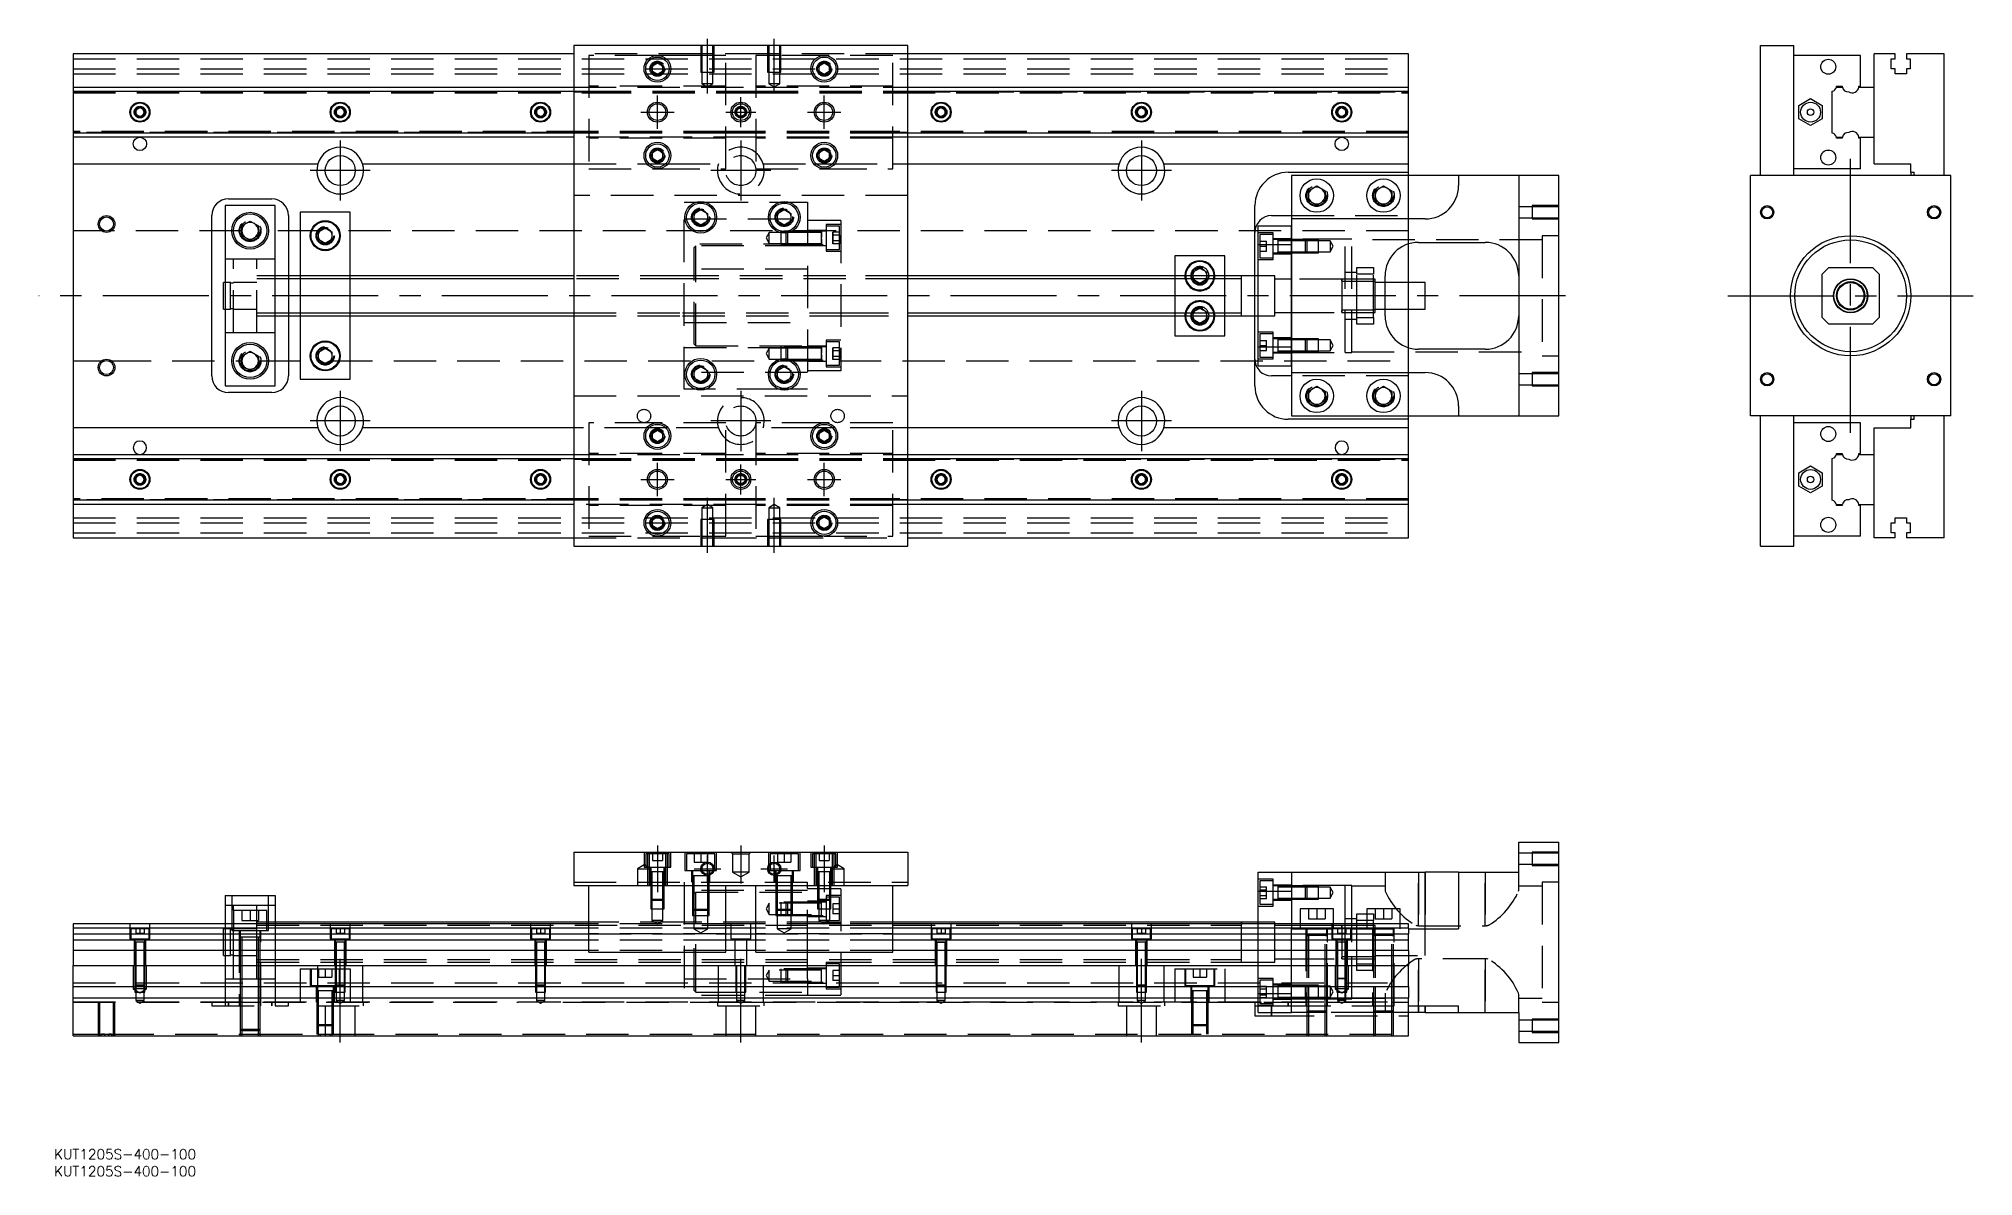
# Model space of a CAD drawing. Extents: x -10 to 569, y -264 to 77.
import ezdxf

# ---------------------------------------------------------------- set-up
doc = ezdxf.new("R2010")
doc.units = 0
doc.linetypes.add('CENTER', pattern=[50.8, 31.75, -6.35, 6.35, -6.35])
doc.linetypes.add('DASHED', pattern=[19.05, 12.7, -6.35])
doc.layers.get('0').update_dxf_attribs({"linetype": 'CONTINUOUS'})
doc.layers.add('CENTER', color=1, linetype='CENTER')
doc.styles.get("Standard").update_dxf_attribs({"font": 'txt.shx', "height": 3, "bigfont": 'bigfont.shx'})

# ---------------------------------------------------------------- blocks, each defined once
blk = doc.blocks.new('*U2')
at = {"color": 7, "linetype": 'CONTINUOUS'}
blk.add_text('KUT1205S-400-100', height=3, dxfattribs=at).set_placement((-5.73, -263.72))
blk = doc.blocks.new('*U3')
at = {"color": 7, "linetype": 'CONTINUOUS'}
blk.add_text('KUT1205S-400-100', height=3, dxfattribs=at).set_placement((-5.73, -258.61))

msp = doc.modelspace()

# ---------------------------------------------------------------- linework, layer by layer
at = {"color": 7, "linetype": 'CONTINUOUS'}
for p, q in [((150, 72.5), (0, 72.5)), ((0, 72.5), (0, 62.5)), ((250, 75), (150, 75)), ((150, 75), (150, -75)), ((173.5, 68.87), (175, 69.73)), ((175, 69.73), (176.5, 68.87)), ((223.5, 68.87), (225, 69.73)), ((225, 69.73), (226.5, 68.87)), ((250, -75), (250, 75)), ((400, 72.5), (250, 72.5)), ((400, 62.5), (400, 72.5)), ((505.44, 75), (515.44, 75)), ((505.44, 36), (505.44, 75)), ((515.44, 36), (515.44, 75)), ((535.44, 72), (515.44, 72)), ((535.44, 62.8), (535.44, 72)), ((539.44, 62.5), (539.44, 72.5)), ((545.74, 72.5), (539.44, 72.5)), ((544.59, 71), (545.74, 71)), ((544.59, 68), (544.59, 71)), ((545.74, 71), (545.74, 72.5)), ((549.14, 72.5), (549.14, 71)), ((560.44, 72.5), (549.14, 72.5)), ((549.14, 71), (550.29, 71)), ((550.29, 71), (550.29, 68)), ((560.44, 36), (560.44, 72.5)), ((173.5, 67.13), (173.5, 68.87)), ((175, 66.27), (173.5, 67.13)), ((176.5, 67.13), (175, 66.27)), ((176.5, 68.87), (176.5, 67.13)), ((223.5, 67.13), (223.5, 68.87)), ((225, 66.27), (223.5, 67.13)), ((226.5, 67.13), (225, 66.27)), ((226.5, 68.87), (226.5, 67.13)), ((545.74, 68), (544.59, 68)), ((545.74, 66.5), (545.74, 68)), ((549.14, 66.5), (545.74, 66.5)), ((549.14, 68), (549.14, 66.5)), ((550.29, 68), (549.14, 68)), ((0, 62.5), (150, 62.5)), ((0, 62.5), (0, 61.25)), ((0, 61.25), (150, 61.25)), ((0, 61.25), (0, 48.75)), ((250, 62.5), (400, 62.5)), ((250, 61.25), (400, 61.25)), ((400, 61.25), (400, 62.5)), ((400, 48.75), (400, 61.25)), ((516.94, 57.02), (520.44, 59.04)), ((520.44, 59.04), (523.94, 57.02)), ((526.94, 48.75), (526.94, 61.25)), ((528.19, 62.5), (529.96, 62.5)), ((528.23, 62.8), (529.94, 62.8)), ((534.91, 62.5), (539.44, 62.5)), ((534.94, 62.8), (535.44, 62.8)), ((539.44, 47.5), (539.44, 62.5)), ((539.44, 47.5), (539.44, 62.5)), ((18.75, 55.72), (20, 56.44)), ((18.75, 54.28), (18.75, 55.72)), ((20, 53.56), (18.75, 54.28)), ((20, 56.44), (21.25, 55.72)), ((21.25, 54.28), (20, 53.56)), ((21.25, 55.72), (21.25, 54.28)), ((78.75, 55.72), (80, 56.44)), ((78.75, 54.28), (78.75, 55.72)), ((80, 53.56), (78.75, 54.28)), ((80, 56.44), (81.25, 55.72)), ((81.25, 54.28), (80, 53.56)), ((81.25, 55.72), (81.25, 54.28)), ((138.75, 55.72), (140, 56.44)), ((138.75, 54.28), (138.75, 55.72)), ((140, 53.56), (138.75, 54.28)), ((140, 56.44), (141.25, 55.72)), ((141.25, 54.28), (140, 53.56)), ((141.25, 55.72), (141.25, 54.28)), ((258.75, 55.72), (260, 56.44)), ((258.75, 54.28), (258.75, 55.72)), ((260, 53.56), (258.75, 54.28)), ((260, 56.44), (261.25, 55.72)), ((261.25, 54.28), (260, 53.56)), ((261.25, 55.72), (261.25, 54.28)), ((318.75, 55.72), (320, 56.44)), ((318.75, 54.28), (318.75, 55.72)), ((320, 53.56), (318.75, 54.28)), ((320, 56.44), (321.25, 55.72)), ((321.25, 54.28), (320, 53.56)), ((321.25, 55.72), (321.25, 54.28)), ((378.75, 55.72), (380, 56.44)), ((378.75, 54.28), (378.75, 55.72)), ((380, 53.56), (378.75, 54.28)), ((380, 56.44), (381.25, 55.72)), ((381.25, 54.28), (380, 53.56)), ((381.25, 55.72), (381.25, 54.28)), ((516.94, 52.98), (516.94, 57.02)), ((520.44, 50.96), (516.94, 52.98)), ((523.94, 52.98), (520.44, 50.96)), ((523.94, 57.02), (523.94, 52.98)), ((150, 48.75), (0, 48.75)), ((0, 48.75), (0, 47.5)), ((150, 47.5), (0, 47.5)), ((0, 47.5), (0, 39.5)), ((400, 48.75), (250, 48.75)), ((400, 47.5), (250, 47.5)), ((400, 47.5), (400, 48.75)), ((400, 39.5), (400, 47.5)), ((528.19, 47.5), (529.96, 47.5)), ((529.94, 47.2), (528.23, 47.2)), ((534.91, 47.5), (539.44, 47.5)), ((535.44, 47.2), (534.94, 47.2)), ((535.44, 38), (535.44, 47.2)), ((539.44, 39.5), (539.44, 47.5)), ((173.5, 42.87), (175, 43.73)), ((173.5, 41.13), (173.5, 42.87)), ((175, 40.27), (173.5, 41.13)), ((175, 43.73), (176.5, 42.87)), ((176.5, 41.13), (175, 40.27)), ((176.5, 42.87), (176.5, 41.13)), ((223.5, 42.87), (225, 43.73)), ((223.5, 41.13), (223.5, 42.87)), ((225, 40.27), (223.5, 41.13)), ((225, 43.73), (226.5, 42.87)), ((226.5, 41.13), (225, 40.27)), ((226.5, 42.87), (226.5, 41.13)), ((0, 39.5), (73.29, 39.5)), ((0, 39.5), (0, -39.5)), ((86.71, 39.5), (150, 39.5)), ((250, 39.5), (313.29, 39.5)), ((326.71, 39.5), (400, 39.5)), ((364, 37), (400, 37)), ((365, 36), (365, 23)), ((415, 36), (365, 36)), ((400, 37), (400, 39.5)), ((400, 36), (400, 37)), ((415, 36), (415, 33)), ((433, 36), (415, 36)), ((433, 36), (433, -36)), ((445, 36), (433, 36)), ((445, -36), (445, 36)), ((502.44, -36), (502.44, 36)), ((562.44, 36), (502.44, 36)), ((535.44, 38), (515.44, 38)), ((539.44, 39.5), (550.44, 39.5)), ((550.44, 37), (550.44, 39.5)), ((550.44, 37), (551.44, 37)), ((550.44, 37), (550.44, 36)), ((551.44, 36), (551.44, 37)), ((562.44, -36), (562.44, 36)), ((46.5, 29), (59.5, 29)), ((370, 31.44), (372.5, 32.89)), ((370, 28.56), (370, 31.44)), ((372.5, 32.89), (375, 31.44)), ((375, 31.44), (375, 28.56)), ((390, 31.44), (392.5, 32.89)), ((390, 28.56), (390, 31.44)), ((392.5, 32.89), (395, 31.44)), ((395, 31.44), (395, 28.56)), ((41.5, -24), (41.5, 24)), ((45.5, 27), (45.5, -27)), ((60.5, 27), (45.5, 27)), ((60.5, -27), (60.5, 27)), ((64.5, 24), (64.5, 6)), ((68, 25), (68, 6)), ((83, 25), (68, 25)), ((83, 6), (83, 25)), ((186, 24.65), (188, 25.81)), ((186, 22.35), (186, 24.65)), ((188, 25.81), (190, 24.65)), ((190, 24.65), (190, 22.35)), ((211, 24.65), (213, 25.81)), ((211, 22.35), (211, 24.65)), ((213, 25.81), (215, 24.65)), ((215, 24.65), (215, 22.35)), ((354, 6), (354, 27)), ((359, 24), (365, 24)), ((372.5, 27.11), (370, 28.56)), ((375, 28.56), (372.5, 27.11)), ((392.5, 27.11), (390, 28.56)), ((395, 28.56), (392.5, 27.11)), ((50.5, 20.94), (53, 22.39)), ((50.5, 18.06), (50.5, 20.94)), ((53, 16.61), (50.5, 18.06)), ((53, 22.39), (55.5, 20.94)), ((55.5, 18.06), (53, 16.61)), ((55.5, 20.94), (55.5, 18.06)), ((73.5, 19.15), (75.5, 20.31)), ((73.5, 16.85), (73.5, 19.15)), ((75.5, 20.31), (77.5, 19.15)), ((77.5, 19.15), (77.5, 16.85)), ((188, 21.19), (186, 22.35)), ((190, 22.35), (188, 21.19)), ((213, 21.19), (211, 22.35)), ((215, 22.35), (213, 21.19)), ((355, 15.33), (355, 21)), ((355, 21), (365, 21)), ((365, 23), (365, 15.33)), ((405, 23), (365, 23)), ((75.5, 15.69), (73.5, 16.85)), ((77.5, 16.85), (75.5, 15.69)), ((345, 12), (330, 12)), ((330, 12), (330, 6)), ((345, 6), (345, 12)), ((355, 15.33), (365, 15.33)), ((355, -15.33), (355, 15.33)), ((365, -15.33), (365, 15.33)), ((365, 15.33), (365, -15.33)), ((400, 4), (400, 15.54)), ((403, 16), (423, 16)), ((150, 6), (60.5, 6)), ((350, 6), (250, 6)), ((335.5, 7.15), (337.5, 8.31)), ((335.5, 6), (335.5, 7.15)), ((337.5, 8.31), (339.5, 7.15)), ((339.5, 7.15), (339.5, 6)), ((350, -6), (350, 6)), ((355, 6), (350, 6)), ((350, 6), (350, 6)), ((350, 6), (350, 6)), ((393, -6), (393, 6)), ((525.94, 8.5), (523.94, 6.5)), ((523.94, -6.5), (523.94, 6.5)), ((525.94, 8.5), (538.94, 8.5)), ((540.94, 6.5), (538.94, 8.5)), ((540.94, 6.5), (540.94, -6.5)), ((45, 0), (45, 4)), ((45.5, 4), (45, 4)), ((45, -4), (45, 0)), ((405, 4), (393, 4)), ((405, 0), (405, 4)), ((405, -4), (405, 0)), ((45, -4), (45.5, -4)), ((393, -4), (405, -4)), ((400, -15.54), (400, -4)), ((60.5, -6), (150, -6)), ((64.5, -6), (64.5, -24)), ((68, -6), (68, -25)), ((83, -25), (83, -6)), ((250, -6), (350, -6)), ((330, -6), (330, -12)), ((335.5, -7.15), (335.5, -6)), ((337.5, -8.31), (335.5, -7.15)), ((339.5, -7.15), (337.5, -8.31)), ((339.5, -6), (339.5, -7.15)), ((345, -12), (345, -6)), ((350, -6), (350, -6)), ((350, -6), (355, -6)), ((350, -6), (350, -6)), ((354, -27), (354, -6)), ((523.94, -6.5), (525.94, -8.5)), ((538.94, -8.5), (525.94, -8.5)), ((538.94, -8.5), (540.94, -6.5)), ((50.5, -18.06), (53, -16.61)), ((53, -16.61), (55.5, -18.06)), ((73.5, -16.85), (75.5, -15.69)), ((73.5, -19.15), (73.5, -16.85)), ((75.5, -15.69), (77.5, -16.85)), ((77.5, -16.85), (77.5, -19.15)), ((330, -12), (345, -12)), ((355, -15.33), (365, -15.33)), ((355, -21), (355, -15.33)), ((365, -15.33), (365, -23)), ((423, -16), (403, -16)), ((50.5, -20.94), (50.5, -18.06)), ((53, -22.39), (50.5, -20.94)), ((55.5, -20.94), (53, -22.39)), ((55.5, -18.06), (55.5, -20.94)), ((75.5, -20.31), (73.5, -19.15)), ((77.5, -19.15), (75.5, -20.31)), ((186, -22.35), (188, -21.19)), ((186, -24.65), (186, -22.35)), ((188, -21.19), (190, -22.35)), ((190, -22.35), (190, -24.65)), ((211, -22.35), (213, -21.19)), ((211, -24.65), (211, -22.35)), ((213, -21.19), (215, -22.35)), ((215, -22.35), (215, -24.65)), ((355, -21), (365, -21)), ((365, -23), (405, -23)), ((365, -23), (365, -36)), ((45.5, -27), (60.5, -27)), ((68, -25), (83, -25)), ((188, -25.81), (186, -24.65)), ((190, -24.65), (188, -25.81)), ((213, -25.81), (211, -24.65)), ((215, -24.65), (213, -25.81)), ((365, -24), (359, -24)), ((370, -28.56), (372.5, -27.11)), ((370, -31.44), (370, -28.56)), ((372.5, -27.11), (375, -28.56)), ((375, -28.56), (375, -31.44)), ((390, -28.56), (392.5, -27.11)), ((390, -31.44), (390, -28.56)), ((392.5, -27.11), (395, -28.56)), ((395, -28.56), (395, -31.44)), ((59.5, -29), (46.5, -29)), ((372.5, -32.89), (370, -31.44)), ((375, -31.44), (372.5, -32.89)), ((392.5, -32.89), (390, -31.44)), ((395, -31.44), (392.5, -32.89)), ((415, -33), (415, -36)), ((73.29, -39.5), (0, -39.5)), ((0, -39.5), (0, -47.5)), ((150, -39.5), (86.71, -39.5)), ((173.5, -41.13), (175, -40.27)), ((175, -40.27), (176.5, -41.13)), ((223.5, -41.13), (225, -40.27)), ((225, -40.27), (226.5, -41.13)), ((313.29, -39.5), (250, -39.5)), ((400, -39.5), (326.71, -39.5)), ((400, -37), (364, -37)), ((365, -36), (415, -36)), ((400, -37), (400, -36)), ((400, -39.5), (400, -37)), ((400, -47.5), (400, -39.5)), ((415, -36), (433, -36)), ((433, -36), (445, -36)), ((562.44, -36), (502.44, -36)), ((505.44, -75), (505.44, -36)), ((515.44, -75), (515.44, -36)), ((535.44, -38), (515.44, -38)), ((535.44, -47.2), (535.44, -38)), ((539.44, -47.5), (539.44, -39.5)), ((539.44, -39.5), (550.44, -39.5)), ((550.44, -36), (550.44, -37)), ((550.44, -39.5), (550.44, -37)), ((550.44, -37), (551.44, -37)), ((551.44, -37), (551.44, -36)), ((560.44, -72.5), (560.44, -36)), ((173.5, -42.87), (173.5, -41.13)), ((175, -43.73), (173.5, -42.87)), ((176.5, -42.87), (175, -43.73)), ((176.5, -41.13), (176.5, -42.87)), ((223.5, -42.87), (223.5, -41.13)), ((225, -43.73), (223.5, -42.87)), ((226.5, -42.87), (225, -43.73)), ((226.5, -41.13), (226.5, -42.87)), ((0, -47.5), (150, -47.5)), ((0, -47.5), (0, -48.75)), ((0, -48.75), (150, -48.75)), ((0, -48.75), (0, -61.25)), ((250, -47.5), (400, -47.5)), ((250, -48.75), (400, -48.75)), ((400, -48.75), (400, -47.5)), ((400, -61.25), (400, -48.75)), ((516.94, -52.98), (520.44, -50.96)), ((520.44, -50.96), (523.94, -52.98)), ((526.94, -61.25), (526.94, -48.75)), ((528.19, -47.5), (529.96, -47.5)), ((528.23, -47.2), (529.94, -47.2)), ((534.91, -47.5), (539.44, -47.5)), ((534.94, -47.2), (535.44, -47.2)), ((539.44, -62.5), (539.44, -47.5)), ((539.44, -62.5), (539.44, -47.5)), ((18.75, -54.28), (20, -53.56)), ((18.75, -55.72), (18.75, -54.28)), ((20, -56.44), (18.75, -55.72)), ((20, -53.56), (21.25, -54.28)), ((21.25, -55.72), (20, -56.44)), ((21.25, -54.28), (21.25, -55.72)), ((78.75, -54.28), (80, -53.56)), ((78.75, -55.72), (78.75, -54.28)), ((80, -56.44), (78.75, -55.72)), ((80, -53.56), (81.25, -54.28)), ((81.25, -55.72), (80, -56.44)), ((81.25, -54.28), (81.25, -55.72)), ((138.75, -54.28), (140, -53.56)), ((138.75, -55.72), (138.75, -54.28)), ((140, -56.44), (138.75, -55.72)), ((140, -53.56), (141.25, -54.28)), ((141.25, -55.72), (140, -56.44)), ((141.25, -54.28), (141.25, -55.72)), ((258.75, -54.28), (260, -53.56)), ((258.75, -55.72), (258.75, -54.28)), ((260, -56.44), (258.75, -55.72)), ((260, -53.56), (261.25, -54.28)), ((261.25, -55.72), (260, -56.44)), ((261.25, -54.28), (261.25, -55.72)), ((318.75, -54.28), (320, -53.56)), ((318.75, -55.72), (318.75, -54.28)), ((320, -56.44), (318.75, -55.72)), ((320, -53.56), (321.25, -54.28)), ((321.25, -55.72), (320, -56.44)), ((321.25, -54.28), (321.25, -55.72)), ((378.75, -54.28), (380, -53.56)), ((378.75, -55.72), (378.75, -54.28)), ((380, -56.44), (378.75, -55.72)), ((380, -53.56), (381.25, -54.28)), ((381.25, -55.72), (380, -56.44)), ((381.25, -54.28), (381.25, -55.72)), ((516.94, -57.02), (516.94, -52.98)), ((520.44, -59.04), (516.94, -57.02)), ((523.94, -57.02), (520.44, -59.04)), ((523.94, -52.98), (523.94, -57.02)), ((150, -61.25), (0, -61.25)), ((0, -61.25), (0, -62.5)), ((150, -62.5), (0, -62.5)), ((0, -62.5), (0, -72.5)), ((400, -61.25), (250, -61.25)), ((400, -62.5), (250, -62.5)), ((400, -62.5), (400, -61.25)), ((400, -72.5), (400, -62.5)), ((528.19, -62.5), (529.96, -62.5)), ((529.94, -62.8), (528.23, -62.8)), ((534.91, -62.5), (539.44, -62.5)), ((535.44, -62.8), (534.94, -62.8)), ((535.44, -72), (535.44, -62.8)), ((539.44, -72.5), (539.44, -62.5)), ((173.5, -67.13), (175, -66.27)), ((173.5, -68.87), (173.5, -67.13)), ((175, -69.73), (173.5, -68.87)), ((175, -66.27), (176.5, -67.13)), ((176.5, -68.87), (175, -69.73)), ((176.5, -67.13), (176.5, -68.87)), ((223.5, -67.13), (225, -66.27)), ((223.5, -68.87), (223.5, -67.13)), ((225, -69.73), (223.5, -68.87)), ((225, -66.27), (226.5, -67.13)), ((226.5, -68.87), (225, -69.73)), ((226.5, -67.13), (226.5, -68.87)), ((544.59, -68), (545.74, -68)), ((544.59, -71), (544.59, -68)), ((545.74, -66.5), (549.14, -66.5)), ((545.74, -68), (545.74, -66.5)), ((549.14, -66.5), (549.14, -68)), ((549.14, -68), (550.29, -68)), ((550.29, -68), (550.29, -71)), ((0, -72.5), (150, -72.5)), ((150, -75), (250, -75)), ((250, -72.5), (400, -72.5)), ((505.44, -75), (515.44, -75)), ((535.44, -72), (515.44, -72)), ((545.74, -72.5), (539.44, -72.5)), ((545.74, -71), (544.59, -71)), ((545.74, -72.5), (545.74, -71)), ((549.14, -71), (549.14, -72.5)), ((550.29, -71), (549.14, -71)), ((560.44, -72.5), (549.14, -72.5)), ((150, -166.61), (250, -166.61)), ((150, -166.61), (150, -176.61)), ((250, -166.61), (250, -176.61)), ((433, -172.61), (433, -163.61)), ((433, -163.61), (445, -163.61)), ((445, -223.61), (445, -163.61)), ((355, -178.28), (355, -172.61)), ((355, -172.61), (365, -172.61)), ((365, -172.61), (405, -172.61)), ((365, -172.61), (365, -188.11)), ((405, -189.61), (405, -172.61)), ((415, -172.61), (405, -172.61)), ((415, -172.61), (415, -189.61)), ((415, -172.61), (433, -172.61)), ((45.5, -179.61), (45.5, -188.11)), ((45.5, -179.61), (60.5, -179.61)), ((60.5, -179.61), (60.5, -188.11)), ((150, -176.61), (250, -176.61)), ((154.5, -196.61), (154.5, -176.61)), ((195.5, -196.61), (195.5, -176.61)), ((204.5, -196.61), (204.5, -176.61)), ((245.5, -196.61), (245.5, -176.61)), ((355, -188.11), (355, -178.28)), ((355, -178.28), (365, -178.28)), ((377.5, -183.61), (367.5, -183.61)), ((367.5, -183.61), (367.5, -188.11)), ((377.5, -188.11), (377.5, -183.61)), ((397.5, -183.61), (387.5, -183.61)), ((387.5, -183.61), (387.5, -188.11)), ((397.5, -188.11), (397.5, -183.61)), ((0, -188.11), (0, -189.36)), ((154.5, -188.11), (0, -188.11)), ((154.5, -189.36), (0, -189.36)), ((0, -189.36), (0, -191.14)), ((0, -191.14), (154.5, -191.14)), ((0, -191.14), (0, -193.03)), ((154.5, -187.61), (60.5, -187.61)), ((204.5, -188.11), (195.5, -188.11)), ((204.5, -189.36), (195.5, -189.36)), ((195.5, -191.14), (204.5, -191.14)), ((350, -187.61), (245.5, -187.61)), ((400, -188.11), (245.5, -188.11)), ((400, -189.36), (245.5, -189.36)), ((245.5, -191.14), (400, -191.14)), ((350, -193.61), (350, -187.61)), ((350, -199.61), (350, -187.61)), ((350, -188.11), (350, -187.61)), ((355, -187.61), (350, -187.61)), ((350, -198.74), (350, -188.49)), ((381, -189.36), (380, -189.36)), ((384.5, -189.36), (381, -189.36)), ((387.5, -189.36), (384.5, -189.36)), ((389.5, -189.36), (387.5, -189.36)), ((390, -189.36), (389.5, -189.36)), ((400, -189.36), (400, -188.11)), ((400, -189.36), (400, -191.14)), ((400, -189.61), (415, -189.61)), ((400, -193.03), (400, -191.14)), ((154.5, -193.03), (0, -193.03)), ((0, -193.03), (0, -196.09)), ((0, -196.09), (0, -200.61)), ((154.5, -196.09), (0, -196.09)), ((154.5, -196.61), (195.5, -196.61)), ((204.5, -193.03), (195.5, -193.03)), ((204.5, -196.09), (195.5, -196.09)), ((204.5, -196.61), (245.5, -196.61)), ((400, -193.03), (245.5, -193.03)), ((400, -196.09), (245.5, -196.09)), ((400, -196.09), (400, -193.03)), ((400, -196.09), (400, -200.61)), ((0, -200.61), (400, -200.61)), ((0, -206.91), (0, -200.61)), ((350, -199.61), (350, -198.74)), ((400, -206.91), (400, -200.61)), ((0, -206.91), (400, -206.91)), ((0, -210.31), (0, -206.91)), ((400, -206.91), (400, -210.31)), ((0, -221.61), (0, -210.31)), ((0, -210.31), (400, -210.31)), ((400, -221.61), (400, -210.31)), ((400, -212.61), (415, -212.61)), ((405, -214.61), (405, -212.61)), ((415, -214.61), (415, -212.61)), ((405, -214.61), (400, -214.61)), ((405, -214.61), (415, -214.61)), ((415, -214.61), (433, -214.61)), ((433, -214.61), (433, -223.61)), ((0, -221.61), (400, -221.61)), ((433, -223.61), (445, -223.61))]:
    msp.add_line(p, q, dxfattribs=at)
at = {"color": 3, "linetype": 'DASHED'}
for p, q in [((0, 71), (400, 71)), ((188, 72.5), (150, 72.5)), ((175, 72), (154.5, 72)), ((154.5, 72), (154.5, 38)), ((188, 72), (175, 72)), ((188, 75), (188, 67)), ((192, 72.5), (188, 72.5)), ((192, 72), (188, 72)), ((188.35, 75), (188.35, 67)), ((191.65, 67), (191.65, 75)), ((192, 67), (192, 75)), ((208, 72.5), (192, 72.5)), ((195.5, 72), (192, 72)), ((195.5, 38), (195.5, 72)), ((204.5, 72), (204.5, 38)), ((208, 72), (204.5, 72)), ((208, 75), (208, 67)), ((212, 72.5), (208, 72.5)), ((212, 72), (208, 72)), ((208.35, 75), (208.35, 67)), ((211.65, 67), (211.65, 75)), ((212, 67), (212, 75)), ((250, 72.5), (212, 72.5)), ((225, 72), (212, 72)), ((245.5, 72), (225, 72)), ((245.5, 38), (245.5, 72)), ((0, 68), (400, 68)), ((0, 66.5), (400, 66.5)), ((176.97, 68.33), (177, 68)), ((188, 67), (192, 67)), ((188.35, 67), (188.35, 63.5)), ((191.65, 63.5), (191.65, 67)), ((208, 67), (212, 67)), ((208.35, 67), (208.35, 63.5)), ((211.65, 63.5), (211.65, 67)), ((226.97, 68.33), (227, 68)), ((0, 61.11), (150, 61.11)), ((0, 61.1), (154.5, 61.1)), ((0, 60.8), (154.5, 60.8)), ((150, 62.5), (204.5, 62.5)), ((150, 61.25), (154.5, 61.25)), ((150, 61.11), (154.5, 61.11)), ((195.5, 62.8), (154.5, 62.8)), ((154.5, 61.25), (195.5, 61.25)), ((154.5, 61.11), (195.5, 61.11)), ((154.5, 61.1), (195.5, 61.1)), ((154.5, 61.1), (195.5, 61.1)), ((154.5, 60.8), (195.5, 60.8)), ((154.5, 60.8), (195.5, 60.8)), ((191.65, 63.5), (188.35, 63.5)), ((188.35, 63.5), (190, 62.55)), ((190, 62.55), (191.65, 63.5)), ((195.5, 61.25), (204.5, 61.25)), ((195.5, 61.11), (204.5, 61.11)), ((195.5, 61.1), (204.5, 61.1)), ((195.5, 60.8), (204.5, 60.8)), ((245.5, 62.8), (204.5, 62.8)), ((204.5, 62.5), (245.5, 62.5)), ((204.5, 61.25), (245.5, 61.25)), ((204.5, 61.11), (245.5, 61.11)), ((204.5, 61.1), (245.5, 61.1)), ((204.5, 60.8), (245.5, 60.8)), ((211.65, 63.5), (208.35, 63.5)), ((208.35, 63.5), (210, 62.55)), ((210, 62.55), (211.65, 63.5)), ((245.5, 62.5), (250, 62.5)), ((245.5, 61.25), (250, 61.25)), ((245.5, 61.11), (250, 61.11)), ((245.5, 61.1), (400, 61.1)), ((245.5, 60.8), (400, 60.8)), ((250, 61.11), (400, 61.11)), ((21.48, 55.26), (21.5, 55)), ((81.48, 55.26), (81.5, 55)), ((141.48, 55.26), (141.5, 55)), ((258.5, 55), (258.52, 55.25)), ((321.48, 55.26), (321.5, 55)), ((381.48, 55.26), (381.5, 55)), ((154.5, 49.2), (0, 49.2)), ((154.5, 48.9), (0, 48.9)), ((150, 48.89), (0, 48.89)), ((154.5, 48.89), (150, 48.89)), ((154.5, 48.75), (150, 48.75)), ((204.5, 47.5), (150, 47.5)), ((195.5, 49.2), (154.5, 49.2)), ((195.5, 48.9), (154.5, 48.9)), ((195.5, 48.89), (154.5, 48.89)), ((195.5, 48.75), (154.5, 48.75)), ((195.5, 47.2), (154.5, 47.2)), ((204.5, 49.2), (195.5, 49.2)), ((204.5, 48.9), (195.5, 48.9)), ((204.5, 48.89), (195.5, 48.89)), ((204.5, 48.75), (195.5, 48.75)), ((245.5, 49.2), (204.5, 49.2)), ((245.5, 48.9), (204.5, 48.9)), ((245.5, 48.89), (204.5, 48.89)), ((245.5, 48.75), (204.5, 48.75)), ((245.5, 47.5), (204.5, 47.5)), ((245.5, 47.2), (204.5, 47.2)), ((400, 49.2), (245.5, 49.2)), ((400, 48.9), (245.5, 48.9)), ((250, 48.89), (245.5, 48.89)), ((250, 48.75), (245.5, 48.75)), ((250, 47.5), (245.5, 47.5)), ((400, 48.89), (250, 48.89)), ((173, 42), (173.03, 42.35)), ((226.97, 42.33), (227, 42)), ((150, 39.5), (171.88, 39.5)), ((154.5, 38), (175, 38)), ((171.88, 39.5), (172.55, 39.5)), ((172.55, 39.5), (177.45, 39.5)), ((175, 38), (195.5, 38)), ((177.45, 39.5), (178.12, 39.5)), ((178.12, 39.5), (193.29, 39.5)), ((204.5, 38), (225, 38)), ((206.71, 39.5), (221.88, 39.5)), ((221.88, 39.5), (222.55, 39.5)), ((222.55, 39.5), (227.45, 39.5)), ((225, 38), (245.5, 38)), ((227.45, 39.5), (228.12, 39.5)), ((228.12, 39.5), (245.5, 39.5)), ((245.5, 39.5), (250, 39.5)), ((400, 24), (400, 36)), ((250, 30), (150, 30)), ((375.48, 30.36), (375.5, 30)), ((389.5, 30), (389.52, 30.35)), ((183, 28), (186.48, 28)), ((183, -28), (183, 28)), ((186.48, 28), (189.52, 28)), ((189.52, 28), (211.48, 28)), ((190.48, 23.79), (190.5, 23.5)), ((211.48, 28), (214.52, 28)), ((214.52, 28), (220, 28)), ((215.48, 23.79), (215.5, 23.5)), ((220, 28), (220, -28)), ((365, 24), (400, 24)), ((400, 23), (400, 24)), ((437, 26.65), (433, 26.65)), ((433, 23.35), (437, 23.35)), ((437, 27), (437, 23)), ((445, 27), (437, 27)), ((445, 26.65), (437, 26.65)), ((437, 23.35), (445, 23.35)), ((9.36, 19.5), (0, 19.5)), ((50.5, 19.5), (10.64, 19.5)), ((74.03, 19.5), (55.5, 19.5)), ((55.98, 19.86), (56, 19.5)), ((73, 18), (73.01, 18.25)), ((400, 19.5), (76.97, 19.5)), ((183, 23), (220, 23)), ((208.5, 18.97), (207.55, 17.32)), ((208.5, 15.67), (208.5, 18.97)), ((212, 18.97), (208.5, 18.97)), ((212, 19.32), (212, 15.32)), ((225.6, 19.32), (212, 19.32)), ((213.6, 18.97), (212, 18.97)), ((213.95, 19.32), (213.6, 18.97)), ((213.6, 15.67), (213.6, 18.97)), ((220, 18.97), (213.6, 18.97)), ((213.95, 19.32), (213.95, 15.32)), ((230, 22.5), (220, 22.5)), ((225.6, 19.57), (220, 19.57)), ((224.2, 18.97), (220, 18.97)), ((224.2, 19.32), (224.2, 19.32)), ((224.2, 17.56), (224.2, 19.32)), ((224.2, 17.55), (224.2, 19.32)), ((224.2, 19.32), (224.2, 19.32)), ((224.2, 17.56), (224.2, 19.32)), ((224.2, 17.55), (224.2, 19.32)), ((224.2, 19.32), (224.2, 18.74)), ((224.2, 18.74), (224.2, 19.32)), ((224.2, 19.32), (224.2, 19.32)), ((224.2, 19.32), (224.2, 18.74)), ((224.2, 18.6), (224.2, 18.97)), ((224.2, 18.6), (224.2, 18.97)), ((224.2, 18.74), (224.2, 17.57)), ((224.2, 15.91), (224.2, 18.74)), ((224.2, 16.04), (224.2, 18.6)), ((224.2, 17.45), (224.2, 18.6)), ((224.2, 15.91), (224.2, 17.46)), ((224.2, 15.32), (224.2, 17.46)), ((225.6, 21.32), (225.6, 13.32)), ((230, 21.32), (225.6, 21.32)), ((229.6, 20.82), (225.6, 20.82)), ((227.6, 18.19), (227.6, 19.05)), ((227.6, 19.05), (227.6, 18.19)), ((229.6, 19.05), (227.6, 19.05)), ((229.6, 18.19), (227.6, 18.19)), ((227.6, 16.45), (227.6, 18.19)), ((227.6, 18.19), (227.6, 16.45)), ((229.6, 17.32), (229.6, 20.82)), ((229.6, 13.82), (229.6, 20.82)), ((229.6, 16.45), (229.6, 18.19)), ((229.6, 18.19), (229.6, 16.45)), ((230, 22.5), (230, -22.5)), ((359.5, 18.85), (355, 18.85)), ((355.5, 18.35), (355.5, 11.35)), ((359.5, 18.35), (355.5, 18.35)), ((359.5, 10.85), (359.5, 18.85)), ((365, 15.33), (365, 21)), ((400, 15.54), (400, 23)), ((437, 23), (445, 23)), ((440, 18), (440, -18)), ((445, 18), (440, 18)), ((219.5, 15.5), (183, 15.5)), ((186.5, 15), (186, 14.5)), ((186, -14.5), (186, 14.5)), ((186.5, -15), (186.5, 15)), ((220, 15), (186.5, 15)), ((207.55, 17.32), (208.5, 15.67)), ((208.5, 15.67), (212, 15.67)), ((212, 15.67), (213.6, 15.67)), ((212, 15.32), (225.6, 15.32)), ((213.6, 15.67), (214.43, 15.67)), ((213.6, 15.67), (213.95, 15.32)), ((214.43, 15.67), (220, 15.67)), ((220, 15.67), (224.2, 15.67)), ((220, 15.07), (225.6, 15.07)), ((224.2, 15.32), (224.2, 17.18)), ((224.2, 17.1), (224.2, 15.91)), ((224.2, 15.67), (224.2, 16.04)), ((224.2, 15.67), (224.2, 16.04)), ((224.2, 15.32), (224.2, 15.91)), ((224.2, 15.32), (224.2, 15.91)), ((224.2, 15.91), (224.2, 15.32)), ((225.6, 13.82), (229.6, 13.82)), ((225.6, 13.32), (230, 13.32)), ((229.6, 16.45), (227.6, 16.45)), ((227.6, 15.59), (227.6, 16.45)), ((227.6, 16.45), (227.6, 15.59)), ((229.6, 15.59), (227.6, 15.59)), ((229.6, 13.82), (229.6, 17.32)), ((229.6, 15.59), (229.6, 16.45)), ((229.6, 16.45), (229.6, 15.59)), ((355.5, 16.35), (357.5, 16.35)), ((355.5, 14.85), (357.5, 14.85)), ((355.5, 13.35), (357.5, 13.35)), ((357.5, 14.85), (357.5, 16.35)), ((357.5, 13.35), (357.5, 14.85)), ((365, 17.1), (359.5, 17.1)), ((360.9, 16.85), (359.5, 16.85)), ((359.5, 12.85), (360.9, 12.85)), ((359.5, 12.6), (365, 12.6)), ((360.9, 16.85), (360.89, 16.85)), ((360.89, 12.85), (360.9, 12.85)), ((360.9, 16.85), (360.9, 16.63)), ((360.9, 16.63), (360.9, 16.85)), ((365, 16.85), (360.9, 16.85)), ((360.91, 16.85), (360.9, 16.85)), ((360.9, 16.63), (360.9, 13.07)), ((365, 16.5), (360.9, 16.5)), ((360.9, 13.2), (365, 13.2)), ((360.9, 13.07), (360.9, 12.85)), ((360.9, 12.85), (360.9, 13.07)), ((360.9, 12.85), (365, 12.85)), ((360.9, 12.85), (360.91, 12.85)), ((381, 17), (365, 17)), ((369.15, 16.85), (365, 16.85)), ((369.15, 16.85), (365, 16.85)), ((369.5, 16.5), (365, 16.5)), ((365, 13.2), (369.5, 13.2)), ((365, 12.85), (369.15, 12.85)), ((365, 12.85), (369.15, 12.85)), ((369.15, 12.85), (369.15, 16.85)), ((373, 16.85), (369.15, 16.85)), ((369.5, 16.5), (369.15, 16.85)), ((369.15, 12.85), (369.5, 13.2)), ((369.15, 12.85), (373, 12.85)), ((369.5, 16.5), (369.5, 13.2)), ((373, 16.5), (369.5, 16.5)), ((369.5, 13.2), (373, 13.2)), ((373, 12.85), (373, 16.85)), ((376.5, 16.5), (373, 16.5)), ((373, 13.2), (376.5, 13.2)), ((376.5, 16.5), (376.5, 13.2)), ((377.45, 14.85), (376.5, 16.5)), ((376.5, 13.2), (377.45, 14.85)), ((381, -17), (381, 17)), ((383, 17), (381, 17)), ((383, -17), (383, 17)), ((440, 16.75), (383, 16.75)), ((400, 15.54), (400, 15.54)), ((48, 11), (45.5, 11)), ((48, -11), (48, 11)), ((55, 11), (48, 11)), ((55, -11), (55, 11)), ((60.5, 11), (55, 11)), ((60.5, 6), (55, 6)), ((64.5, 6), (64.5, 5.12)), ((68, 6), (68, 5.12)), ((83, 5.12), (83, 6)), ((182.5, 6), (150, 6)), ((231.5, 6), (182.5, 6)), ((220, 8), (183, 8)), ((250, 6), (231.5, 6)), ((330, 6), (330, 5.12)), ((335.5, 5.12), (335.5, 6)), ((339.5, 6), (339.5, 5.12)), ((339.98, 6.29), (340, 6)), ((345, 5.12), (345, 6)), ((354, -6), (354, 6)), ((355, 10.85), (359.5, 10.85)), ((360, 6), (355, 6)), ((355.5, 11.35), (359.5, 11.35)), ((360, 0), (360, 6)), ((384.5, 7), (381, 7)), ((384.5, 8.5), (389.5, 8.5)), ((384.5, 6.5), (384.5, 8.5)), ((389.5, 6.5), (384.5, 6.5)), ((384.5, -6.5), (384.5, 6.5)), ((389.5, 8.5), (389.5, 6.5)), ((389.5, -6.5), (389.5, 6.5)), ((47.1, 4), (45.5, 4)), ((47.1, 0), (47.1, 4)), ((48, 3.8), (47.1, 3.8)), ((47.1, -4), (47.1, 0)), ((55, 4), (48, 4)), ((60.5, 5.12), (55, 5.12)), ((64.5, 5.12), (64.5, -5.12)), ((68, 5.12), (68, -5.12)), ((83, -5.12), (83, 5.12)), ((182.5, 5.12), (150, 5.12)), ((231.5, 5.12), (182.5, 5.12)), ((250, 5.12), (231.5, 5.12)), ((330, 5.12), (330, -5.12)), ((335.5, 4.85), (335.5, 5.12)), ((337.5, 3.69), (335.5, 4.85)), ((339.5, 4.85), (337.5, 3.69)), ((339.5, 5.12), (339.5, 4.85)), ((345, -5.12), (345, 5.12)), ((365, 5), (360, 5)), ((360, -6), (360, 0)), ((380, 5), (365, 5)), ((380, 4.44), (380, 5)), ((380, 5), (380, 4.44)), ((389.5, 5), (380, 5)), ((380, 4.44), (380, -4.44)), ((389.5, 4.25), (380, 4.25)), ((390, 5), (389.5, 5)), ((390, 4.25), (389.5, 4.25)), ((390, 0), (390, 5)), ((393, 4), (390, 4)), ((390, -5), (390, 0)), ((400, -4), (400, 4)), ((45.5, -4), (47.1, -4)), ((47.1, -3.8), (48, -3.8)), ((48, -4), (55, -4)), ((55, -5.12), (60.5, -5.12)), ((64.5, -5.12), (64.5, -6)), ((68, -5.12), (68, -6)), ((83, -6), (83, -5.12)), ((150, -5.12), (182.5, -5.12)), ((182.5, -5.12), (231.5, -5.12)), ((231.5, -5.12), (250, -5.12)), ((330, -5.12), (330, -6)), ((335, -6), (335.02, -5.7)), ((335.5, -4.85), (337.5, -3.69)), ((335.5, -5.12), (335.5, -4.85)), ((335.5, -6), (335.5, -5.12)), ((337.5, -3.69), (339.5, -4.85)), ((339.5, -4.85), (339.5, -5.12)), ((339.5, -5.12), (339.5, -6)), ((345, -6), (345, -5.12)), ((360, -5), (365, -5)), ((365, -5), (380, -5)), ((380, -4.25), (389.5, -4.25)), ((380, -5), (380, -4.44)), ((380, -4.44), (380, -5)), ((380, -5), (380, -5)), ((380, -5), (389.5, -5)), ((389.5, -4.25), (390, -4.25)), ((389.5, -5), (390, -5)), ((390, -4), (393, -4)), ((45.5, -11), (48, -11)), ((48, -11), (55, -11)), ((55, -6), (60.5, -6)), ((55, -11), (60.5, -11)), ((150, -6), (182.5, -6)), ((182.5, -6), (231.5, -6)), ((183, -8), (220, -8)), ((231.5, -6), (250, -6)), ((350, -6), (350, -6)), ((355, -6), (360, -6)), ((359.5, -10.85), (355, -10.85)), ((355.5, -11.35), (355.5, -18.35)), ((359.5, -11.35), (355.5, -11.35)), ((359.5, -18.85), (359.5, -10.85)), ((381, -7), (384.5, -7)), ((384.5, -6.5), (389.5, -6.5)), ((384.5, -8.5), (384.5, -6.5)), ((389.5, -8.5), (384.5, -8.5)), ((389.5, -6.5), (389.5, -8.5)), ((183, -15.5), (219.5, -15.5)), ((186, -14.5), (186.5, -15)), ((186.5, -15), (220, -15)), ((208.5, -15.67), (207.55, -17.32)), ((207.55, -17.32), (208.5, -18.97)), ((208.5, -18.97), (208.5, -15.67)), ((212, -15.67), (208.5, -15.67)), ((212, -15.32), (212, -19.32)), ((225.6, -15.32), (212, -15.32)), ((213.6, -15.67), (212, -15.67)), ((213.95, -15.32), (213.6, -15.67)), ((213.6, -18.97), (213.6, -15.67)), ((220, -15.67), (213.6, -15.67)), ((213.95, -15.32), (213.95, -19.32)), ((225.6, -15.07), (220, -15.07)), ((224.2, -15.67), (220, -15.67)), ((224.2, -15.32), (224.2, -15.32)), ((224.2, -17.08), (224.2, -15.32)), ((224.2, -17.09), (224.2, -15.32)), ((224.2, -15.32), (224.2, -15.32)), ((224.2, -17.08), (224.2, -15.32)), ((224.2, -17.09), (224.2, -15.32)), ((224.2, -15.32), (224.2, -15.91)), ((224.2, -15.91), (224.2, -15.32)), ((224.2, -15.32), (224.2, -15.32)), ((224.2, -15.32), (224.2, -15.91)), ((224.2, -16.04), (224.2, -15.67)), ((224.2, -16.04), (224.2, -15.67)), ((224.2, -15.91), (224.2, -17.08)), ((224.2, -18.74), (224.2, -15.91)), ((224.2, -18.6), (224.2, -16.04)), ((224.2, -17.19), (224.2, -16.04)), ((224.2, -18.74), (224.2, -17.18)), ((224.2, -19.32), (224.2, -17.18)), ((225.6, -13.32), (225.6, -21.32)), ((230, -13.32), (225.6, -13.32)), ((225.6, -13.82), (225.6, -20.82)), ((225.6, -13.82), (225.6, -17.32)), ((229.6, -13.82), (225.6, -13.82)), ((225.6, -15.32), (225.6, -17.32)), ((225.6, -15.32), (225.6, -19.32)), ((227.6, -16.45), (227.6, -15.59)), ((227.6, -15.59), (227.6, -16.45)), ((229.6, -15.59), (227.6, -15.59)), ((229.6, -16.45), (227.6, -16.45)), ((227.6, -18.19), (227.6, -16.45)), ((227.6, -16.45), (227.6, -18.19)), ((229.6, -17.32), (229.6, -13.82)), ((229.6, -20.82), (229.6, -13.82)), ((229.6, -16.45), (229.6, -15.59)), ((229.6, -15.59), (229.6, -16.45)), ((229.6, -18.19), (229.6, -16.45)), ((229.6, -16.45), (229.6, -18.19)), ((229.6, -20.82), (229.6, -17.32)), ((355.5, -13.35), (357.5, -13.35)), ((355.5, -14.85), (357.5, -14.85)), ((355.5, -16.35), (357.5, -16.35)), ((357.5, -14.85), (357.5, -13.35)), ((357.5, -16.35), (357.5, -14.85)), ((365, -12.6), (359.5, -12.6)), ((360.9, -12.85), (359.5, -12.85)), ((359.5, -16.85), (360.9, -16.85)), ((359.5, -17.1), (365, -17.1)), ((360.9, -12.85), (360.89, -12.85)), ((360.89, -16.85), (360.9, -16.85)), ((360.9, -12.85), (360.9, -13.07)), ((360.91, -12.85), (360.9, -12.85)), ((365, -12.85), (360.9, -12.85)), ((360.9, -13.07), (360.9, -16.63)), ((365, -13.2), (360.9, -13.2)), ((360.9, -16.5), (365, -16.5)), ((360.9, -16.63), (360.9, -16.85)), ((360.9, -16.85), (360.91, -16.85)), ((360.9, -16.85), (365, -16.85)), ((369.15, -12.85), (365, -12.85)), ((369.15, -12.85), (365, -12.85)), ((369.5, -13.2), (365, -13.2)), ((365, -21), (365, -15.33)), ((365, -16.5), (369.5, -16.5)), ((365, -16.85), (369.15, -16.85)), ((365, -16.85), (369.15, -16.85)), ((365, -17), (381, -17)), ((369.15, -16.85), (369.15, -12.85)), ((373, -12.85), (369.15, -12.85)), ((369.5, -13.2), (369.15, -12.85)), ((369.15, -16.85), (369.5, -16.5)), ((369.15, -16.85), (373, -16.85)), ((369.5, -13.2), (369.5, -16.5)), ((373, -13.2), (369.5, -13.2)), ((369.5, -16.5), (373, -16.5)), ((373, -16.85), (373, -12.85)), ((376.5, -13.2), (373, -13.2)), ((373, -16.5), (376.5, -16.5)), ((376.5, -13.2), (376.5, -16.5)), ((377.45, -14.85), (376.5, -13.2)), ((376.5, -16.5), (377.45, -14.85)), ((381, -17), (383, -17)), ((383, -16.75), (440, -16.75)), ((400, -23), (400, -15.54)), ((400, -15.54), (400, -15.54)), ((0, -19.5), (9.36, -19.5)), ((10.64, -19.5), (50.5, -19.5)), ((50, -19.5), (50.02, -19.15)), ((55.5, -19.5), (74.03, -19.5)), ((73, -18), (73.01, -17.75)), ((76.97, -19.5), (400, -19.5)), ((220, -23), (183, -23)), ((208.5, -18.97), (212, -18.97)), ((212, -18.97), (213.6, -18.97)), ((212, -19.32), (225.6, -19.32)), ((213.6, -18.97), (214.43, -18.97)), ((213.6, -18.97), (213.95, -19.32)), ((214.43, -18.97), (220, -18.97)), ((220, -18.97), (224.2, -18.97)), ((220, -19.57), (225.6, -19.57)), ((230, -22.5), (220, -22.5)), ((224.2, -19.32), (224.2, -17.46)), ((224.2, -17.54), (224.2, -18.74)), ((224.2, -18.97), (224.2, -18.6)), ((224.2, -18.97), (224.2, -18.6)), ((224.2, -19.32), (224.2, -18.74)), ((224.2, -19.32), (224.2, -18.74)), ((224.2, -18.74), (224.2, -19.32)), ((225.6, -20.82), (229.6, -20.82)), ((225.6, -21.32), (230, -21.32)), ((229.6, -18.19), (227.6, -18.19)), ((227.6, -19.05), (227.6, -18.19)), ((227.6, -18.19), (227.6, -19.05)), ((229.6, -19.05), (227.6, -19.05)), ((229.6, -19.05), (229.6, -18.19)), ((229.6, -18.19), (229.6, -19.05)), ((355, -18.85), (359.5, -18.85)), ((355.5, -18.35), (359.5, -18.35)), ((400, -24), (400, -23)), ((437, -23), (437, -27)), ((445, -23), (437, -23)), ((440, -18), (445, -18)), ((186.48, -28), (183, -28)), ((189.52, -28), (186.48, -28)), ((211.48, -28), (189.52, -28)), ((190.48, -23.21), (190.5, -23.5)), ((214.52, -28), (211.48, -28)), ((220, -28), (214.52, -28)), ((215.48, -23.21), (215.5, -23.5)), ((400, -24), (365, -24)), ((400, -36), (400, -24)), ((437, -23.35), (433, -23.35)), ((433, -26.65), (437, -26.65)), ((445, -23.35), (437, -23.35)), ((437, -26.65), (445, -26.65)), ((437, -27), (445, -27)), ((150, -30), (250, -30)), ((369.5, -30), (369.52, -29.65)), ((389.5, -30), (389.52, -29.65)), ((171.88, -39.5), (150, -39.5)), ((175, -38), (154.5, -38)), ((154.5, -38), (154.5, -72)), ((172.55, -39.5), (171.88, -39.5)), ((177.45, -39.5), (172.55, -39.5)), ((195.5, -38), (175, -38)), ((178.12, -39.5), (177.45, -39.5)), ((193.29, -39.5), (178.12, -39.5)), ((195.5, -72), (195.5, -38)), ((204.5, -38), (204.5, -72)), ((225, -38), (204.5, -38)), ((221.88, -39.5), (206.71, -39.5)), ((222.55, -39.5), (221.88, -39.5)), ((227.45, -39.5), (222.55, -39.5)), ((245.5, -38), (225, -38)), ((228.12, -39.5), (227.45, -39.5)), ((245.5, -39.5), (228.12, -39.5)), ((245.5, -72), (245.5, -38)), ((250, -39.5), (245.5, -39.5)), ((176.97, -41.67), (177, -42)), ((226.97, -41.67), (227, -42)), ((0, -48.89), (150, -48.89)), ((0, -48.9), (154.5, -48.9)), ((0, -49.2), (154.5, -49.2)), ((150, -47.5), (204.5, -47.5)), ((150, -48.75), (154.5, -48.75)), ((150, -48.89), (154.5, -48.89)), ((195.5, -47.2), (154.5, -47.2)), ((154.5, -48.75), (195.5, -48.75)), ((154.5, -48.89), (195.5, -48.89)), ((154.5, -48.9), (195.5, -48.9)), ((154.5, -49.2), (195.5, -49.2)), ((195.5, -48.75), (204.5, -48.75)), ((195.5, -48.89), (204.5, -48.89)), ((195.5, -48.9), (204.5, -48.9)), ((195.5, -49.2), (204.5, -49.2)), ((245.5, -47.2), (204.5, -47.2)), ((204.5, -47.5), (245.5, -47.5)), ((204.5, -48.75), (245.5, -48.75)), ((204.5, -48.89), (245.5, -48.89)), ((204.5, -48.9), (245.5, -48.9)), ((204.5, -49.2), (245.5, -49.2)), ((245.5, -47.5), (250, -47.5)), ((245.5, -48.75), (250, -48.75)), ((245.5, -48.89), (250, -48.89)), ((245.5, -48.9), (400, -48.9)), ((245.5, -49.2), (400, -49.2)), ((250, -48.89), (400, -48.89)), ((18.5, -55), (18.52, -54.75)), ((81.48, -54.74), (81.5, -55)), ((138.5, -55), (138.52, -54.75)), ((261.48, -54.74), (261.5, -55)), ((321.48, -54.74), (321.5, -55)), ((381.48, -54.74), (381.5, -55)), ((154.5, -60.8), (0, -60.8)), ((154.5, -61.1), (0, -61.1)), ((150, -61.11), (0, -61.11)), ((154.5, -61.11), (150, -61.11)), ((154.5, -61.25), (150, -61.25)), ((204.5, -62.5), (150, -62.5)), ((195.5, -60.8), (154.5, -60.8)), ((195.5, -60.8), (154.5, -60.8)), ((195.5, -61.1), (154.5, -61.1)), ((195.5, -61.1), (154.5, -61.1)), ((195.5, -61.11), (154.5, -61.11)), ((195.5, -61.25), (154.5, -61.25)), ((195.5, -62.8), (154.5, -62.8)), ((190, -62.55), (188.35, -63.5)), ((188.35, -63.5), (190, -63.5)), ((188.35, -63.5), (188.35, -67)), ((191.65, -63.5), (190, -62.55)), ((190, -63.5), (191.65, -63.5)), ((191.65, -67), (191.65, -63.5)), ((204.5, -60.8), (195.5, -60.8)), ((204.5, -61.1), (195.5, -61.1)), ((204.5, -61.11), (195.5, -61.11)), ((204.5, -61.25), (195.5, -61.25)), ((245.5, -60.8), (204.5, -60.8)), ((245.5, -61.1), (204.5, -61.1)), ((245.5, -61.11), (204.5, -61.11)), ((245.5, -61.25), (204.5, -61.25)), ((245.5, -62.5), (204.5, -62.5)), ((245.5, -62.8), (204.5, -62.8)), ((210, -62.55), (208.35, -63.5)), ((208.35, -63.5), (210, -63.5)), ((208.35, -63.5), (208.35, -67)), ((211.65, -63.5), (210, -62.55)), ((210, -63.5), (211.65, -63.5)), ((211.65, -67), (211.65, -63.5)), ((400, -60.8), (245.5, -60.8)), ((400, -61.1), (245.5, -61.1)), ((250, -61.11), (245.5, -61.11)), ((250, -61.25), (245.5, -61.25)), ((250, -62.5), (245.5, -62.5)), ((400, -61.11), (250, -61.11)), ((0, -66.5), (400, -66.5)), ((0, -68), (400, -68)), ((176.97, -67.67), (177, -68)), ((192, -67), (188, -67)), ((188, -67), (188, -75)), ((188.35, -67), (188.35, -75)), ((191.65, -75), (191.65, -67)), ((192, -75), (192, -67)), ((212, -67), (208, -67)), ((208, -67), (208, -75)), ((208.35, -67), (208.35, -75)), ((211.65, -75), (211.65, -67)), ((212, -75), (212, -67)), ((226.97, -67.67), (227, -68)), ((0, -71), (400, -71)), ((150, -72.5), (188, -72.5)), ((154.5, -72), (175, -72)), ((175, -72), (188, -72)), ((188, -72), (192, -72)), ((188, -72.5), (192, -72.5)), ((192, -72), (195.5, -72)), ((192, -72.5), (208, -72.5)), ((204.5, -72), (208, -72)), ((208, -72), (212, -72)), ((208, -72.5), (212, -72.5)), ((212, -72), (225, -72)), ((212, -72.5), (250, -72.5)), ((225, -72), (245.5, -72)), ((171, -166.61), (171, -171.11)), ((178.5, -167.11), (171.5, -167.11)), ((171.5, -167.11), (171.5, -171.11)), ((172, -166.61), (172, -167.11)), ((172, -167.11), (172, -171.11)), ((172.5, -166.61), (172.5, -176.61)), ((173.5, -167.11), (173.5, -169.11)), ((175, -167.11), (175, -169.11)), ((176.5, -167.11), (176.5, -169.11)), ((177.5, -176.61), (177.5, -166.61)), ((178, -167.11), (178, -166.61)), ((178, -171.11), (178, -167.11)), ((178.5, -171.11), (178.5, -167.11)), ((179, -171.11), (179, -166.61)), ((183.25, -166.61), (183.25, -172.11)), ((192.25, -167.11), (183.75, -167.11)), ((183.75, -167.11), (183.75, -172.11)), ((186, -167.11), (186, -169.61)), ((188, -167.11), (188, -169.61)), ((190, -167.11), (190, -169.61)), ((192.25, -172.11), (192.25, -167.11)), ((192.75, -172.11), (192.75, -166.61)), ((197.5, -167.11), (197, -166.61)), ((197.5, -167.11), (197.5, -172.61)), ((197.5, -167.11), (202.5, -167.11)), ((202.5, -167.11), (203, -166.61)), ((202.5, -172.61), (202.5, -167.11)), ((208.25, -166.61), (208.25, -172.11)), ((217.25, -167.11), (208.75, -167.11)), ((208.75, -167.11), (208.75, -170.05)), ((211, -167.11), (211, -169.61)), ((213, -167.11), (213, -169.61)), ((215, -167.11), (215, -169.61)), ((217.25, -172.11), (217.25, -167.11)), ((217.75, -172.11), (217.75, -166.61)), ((221, -166.61), (221, -171.11)), ((228.5, -167.11), (221.5, -167.11)), ((221.5, -167.11), (221.5, -171.11)), ((222, -166.61), (222, -167.11)), ((222, -167.11), (222, -171.11)), ((222.5, -166.61), (222.5, -176.61)), ((223.5, -167.11), (223.5, -169.11)), ((225, -167.11), (225, -169.11)), ((226.5, -167.11), (226.5, -169.11)), ((227.5, -176.61), (227.5, -166.61)), ((228, -167.11), (228, -166.61)), ((228, -171.11), (228, -167.11)), ((228.5, -171.11), (228.5, -167.11)), ((229, -171.11), (229, -166.61)), ((437, -166.96), (433, -166.96)), ((437, -166.61), (437, -170.61)), ((445, -166.61), (437, -166.61)), ((445, -166.96), (437, -166.96)), ((171, -170.46), (169, -171.61)), ((169, -171.61), (173, -171.61)), ((169, -171.61), (169, -176.61)), ((173, -171.61), (171, -170.46)), ((171, -171.11), (179, -171.11)), ((172, -171.11), (172, -176.61)), ((172.75, -171.11), (172.75, -176.61)), ((173, -171.11), (173, -172.51)), ((177, -172.51), (173, -172.51)), ((177, -172.51), (173, -172.51)), ((173, -172.51), (173.22, -172.51)), ((173.22, -172.51), (173, -172.51)), ((173, -172.51), (173, -172.52)), ((173, -172.51), (173, -172.51)), ((173, -172.51), (173, -176.61)), ((176.78, -172.51), (173.22, -172.51)), ((173.35, -172.51), (173.35, -176.61)), ((173.5, -169.11), (175, -169.11)), ((175, -169.11), (176.5, -169.11)), ((176.65, -176.61), (176.65, -172.51)), ((176.78, -172.51), (177, -172.51)), ((177, -172.51), (176.78, -172.51)), ((177, -172.51), (177, -171.11)), ((177, -172.52), (177, -172.51)), ((177, -176.61), (177, -172.51)), ((177, -172.51), (177, -172.51)), ((177.25, -176.61), (177.25, -171.11)), ((178, -176.61), (178, -171.11)), ((183.25, -172.11), (192.75, -172.11)), ((185.25, -172.11), (185.25, -175.61)), ((185.5, -172.11), (185.5, -173.71)), ((190.5, -173.71), (185.5, -173.71)), ((190.5, -173.71), (185.5, -173.71)), ((190.5, -173.71), (185.5, -173.71)), ((185.5, -173.71), (185.76, -173.71)), ((185.76, -173.71), (185.5, -173.71)), ((185.5, -173.71), (185.5, -173.72)), ((185.5, -173.71), (185.5, -173.71)), ((185.5, -173.71), (185.5, -175.61)), ((190.01, -173.71), (185.76, -173.71)), ((185.9, -173.71), (185.9, -175.61)), ((186, -169.61), (188, -169.61)), ((188, -169.61), (190, -169.61)), ((190.24, -173.71), (190.01, -173.71)), ((190.1, -175.61), (190.1, -173.71)), ((190.24, -173.71), (190.5, -173.71)), ((190.5, -173.71), (190.24, -173.71)), ((190.5, -173.18), (190.5, -172.11)), ((190.5, -173.55), (190.5, -173.18)), ((190.5, -173.71), (190.5, -173.55)), ((190.5, -173.72), (190.5, -173.71)), ((190.5, -175.61), (190.5, -173.71)), ((190.5, -173.71), (190.5, -173.71)), ((190.75, -175.61), (190.75, -172.11)), ((197.5, -172.61), (200, -174.05)), ((202.5, -172.61), (197.5, -172.61)), ((200, -174.05), (202.5, -172.61)), ((208.25, -172.11), (217.75, -172.11)), ((208.75, -170.05), (208.75, -170.53)), ((208.75, -170.53), (208.75, -172.11)), ((210.25, -172.11), (210.25, -175.61)), ((210.5, -172.11), (210.5, -173.18)), ((210.5, -173.18), (210.5, -173.55)), ((210.5, -173.55), (210.5, -173.71)), ((215.5, -173.71), (210.5, -173.71)), ((215.5, -173.71), (210.5, -173.71)), ((210.5, -173.71), (210.76, -173.71)), ((210.76, -173.71), (210.5, -173.71)), ((210.5, -173.71), (210.5, -173.72)), ((210.5, -173.71), (210.5, -173.71)), ((210.5, -173.71), (210.5, -175.61)), ((215.24, -173.71), (210.76, -173.71)), ((210.9, -173.71), (210.9, -175.61)), ((211, -169.61), (213, -169.61)), ((213, -169.61), (215, -169.61)), ((215.1, -175.61), (215.1, -173.71)), ((215.24, -173.71), (215.5, -173.71)), ((215.5, -173.71), (215.24, -173.71)), ((215.5, -173.71), (215.5, -172.11)), ((215.5, -173.72), (215.5, -173.71)), ((215.5, -175.61), (215.5, -173.71)), ((215.5, -173.71), (215.5, -173.71)), ((215.75, -175.61), (215.75, -172.11)), ((221, -171.11), (229, -171.11)), ((222, -171.11), (222, -176.61)), ((222.75, -171.11), (222.75, -176.61)), ((223, -171.11), (223, -172.51)), ((227, -172.51), (223, -172.51)), ((227, -172.51), (223, -172.51)), ((227, -172.51), (223, -172.51)), ((223, -172.51), (223.22, -172.51)), ((223.22, -172.51), (223, -172.51)), ((223, -172.51), (223, -172.52)), ((223, -172.51), (223, -172.51)), ((223, -172.51), (223, -176.61)), ((226.78, -172.51), (223.22, -172.51)), ((223.35, -172.51), (223.35, -176.61)), ((223.5, -169.11), (225, -169.11)), ((225, -169.11), (226.5, -169.11)), ((226.65, -176.61), (226.65, -172.51)), ((226.78, -172.51), (227, -172.51)), ((227, -172.51), (226.78, -172.51)), ((229, -170.46), (227, -171.61)), ((227, -172.51), (227, -171.11)), ((227, -171.61), (231, -171.61)), ((227, -172.52), (227, -172.51)), ((227, -176.61), (227, -172.51)), ((227, -172.51), (227, -172.51)), ((227.25, -176.61), (227.25, -171.11)), ((228, -176.61), (228, -171.11)), ((231, -171.61), (229, -170.46)), ((231, -176.61), (231, -171.61)), ((393, -172.61), (393, -177.97)), ((403, -188.65), (403, -172.61)), ((403, -172.61), (403, -188.65)), ((405, -172.61), (405, -189.61)), ((423, -172.61), (423, -188.65)), ((423, -188.65), (423, -172.61)), ((433, -170.26), (437, -170.26)), ((433, -177.97), (433, -172.61)), ((437, -170.26), (445, -170.26)), ((437, -170.61), (445, -170.61)), ((47.5, -179.61), (47.5, -190.11)), ((58.5, -190.11), (58.5, -179.61)), ((150, -175.61), (250, -175.61)), ((173, -176.61), (173, -180.76)), ((173, -176.61), (173, -180.76)), ((173.35, -176.61), (173.35, -181.11)), ((176.65, -181.11), (176.65, -176.61)), ((177, -180.76), (177, -176.61)), ((177, -180.76), (177, -176.61)), ((183, -175.61), (183, -209.61)), ((220, -178.11), (183, -178.11)), ((185.5, -175.61), (185.5, -176.61)), ((185.5, -175.61), (185.5, -176.61)), ((185.5, -176.61), (185.5, -183.71)), ((185.5, -176.61), (185.5, -183.71)), ((185.9, -175.61), (185.9, -176.61)), ((185.9, -176.61), (185.9, -184.11)), ((186.5, -178.61), (186, -179.11)), ((186, -208.11), (186, -179.11)), ((186.5, -206.91), (186.5, -178.61)), ((186.5, -178.61), (220, -178.61)), ((190.1, -176.61), (190.1, -175.61)), ((190.1, -184.11), (190.1, -176.61)), ((190.5, -176.61), (190.5, -175.61)), ((190.5, -176.61), (190.5, -175.61)), ((190.5, -183.71), (190.5, -176.61)), ((190.5, -183.71), (190.5, -176.61)), ((210.5, -175.61), (210.5, -176.61)), ((210.5, -175.61), (210.5, -176.61)), ((210.5, -176.61), (210.5, -183.71)), ((210.5, -176.61), (210.5, -183.71)), ((210.9, -175.61), (210.9, -176.61)), ((210.9, -176.61), (210.9, -184.11)), ((215.1, -176.61), (215.1, -175.61)), ((215.1, -184.11), (215.1, -176.61)), ((215.5, -176.61), (215.5, -175.61)), ((215.5, -176.61), (215.5, -175.61)), ((215.5, -183.71), (215.5, -176.61)), ((215.5, -183.71), (215.5, -176.61)), ((220, -176.61), (220, -175.61)), ((220, -196.61), (220, -176.61)), ((230, -177.61), (220, -177.61)), ((223, -176.61), (223, -180.76)), ((223, -176.61), (223, -180.76)), ((223.35, -176.61), (223.35, -181.11)), ((225.6, -179.61), (225.6, -187.61)), ((230, -179.61), (225.6, -179.61)), ((226.65, -181.11), (226.65, -176.61)), ((227, -180.76), (227, -176.61)), ((227, -180.76), (227, -176.61)), ((230, -177.61), (230, -209.61)), ((359.5, -174.76), (355, -174.76)), ((355.5, -175.26), (355.5, -178.76)), ((359.5, -175.26), (355.5, -175.26)), ((355.5, -177.03), (357.5, -177.03)), ((355.5, -177.89), (357.5, -177.89)), ((355.5, -178.76), (355.5, -182.26)), ((355.5, -179.63), (357.5, -179.63)), ((357.5, -177.89), (357.5, -177.03)), ((357.5, -179.63), (357.5, -177.89)), ((357.5, -180.49), (357.5, -179.63)), ((359.5, -182.76), (359.5, -174.76)), ((365, -176.51), (359.5, -176.51)), ((360.9, -176.76), (359.5, -176.76)), ((360.9, -176.76), (360.89, -176.76)), ((360.9, -176.76), (360.9, -177.35)), ((360.9, -176.76), (360.9, -176.98)), ((365, -176.76), (360.9, -176.76)), ((360.91, -176.76), (360.9, -176.76)), ((360.9, -176.98), (360.9, -177.35)), ((365, -177.11), (360.9, -177.11)), ((360.9, -177.35), (360.9, -178.76)), ((360.9, -178.62), (360.9, -178.9)), ((360.9, -178.76), (360.9, -180.18)), ((381, -176.61), (365, -176.61)), ((369.15, -176.76), (365, -176.76)), ((369.15, -176.76), (365, -176.76)), ((369.5, -177.11), (365, -177.11)), ((369.15, -178.76), (369.15, -176.76)), ((373, -176.76), (369.15, -176.76)), ((369.5, -177.11), (369.15, -176.76)), ((369.15, -180.76), (369.15, -178.76)), ((369.5, -177.11), (369.5, -178.76)), ((373, -177.11), (369.5, -177.11)), ((369.5, -178.76), (369.5, -180.41)), ((373, -180.76), (373, -176.76)), ((376.5, -177.11), (373, -177.11)), ((376.5, -177.11), (376.5, -180.41)), ((377.45, -178.76), (376.5, -177.11)), ((376.5, -180.41), (377.45, -178.76)), ((381, -188.11), (381, -176.61)), ((383, -176.61), (381, -176.61)), ((383, -188.11), (383, -176.61)), ((393, -176.86), (383, -176.86)), ((393, -177.97), (393.04, -178.32)), ((432.96, -178.34), (433, -177.97)), ((440, -176.86), (433, -176.86)), ((440, -175.61), (440, -211.61)), ((445, -175.61), (440, -175.61)), ((48, -182.61), (45.5, -182.61)), ((48, -184.11), (48, -182.61)), ((55, -182.61), (48, -182.61)), ((58, -184.11), (48, -184.11)), ((48, -184.11), (48, -188.11)), ((50.5, -184.11), (50.5, -187.11)), ((53, -184.11), (53, -187.11)), ((55, -184.11), (55, -182.61)), ((60.5, -182.61), (55, -182.61)), ((55, -188.11), (55, -184.11)), ((55.5, -184.11), (55.5, -187.11)), ((58, -188.11), (58, -184.11)), ((173, -180.76), (177, -180.76)), ((173, -180.76), (173, -183.61)), ((173, -180.76), (173.35, -181.11)), ((173, -183.61), (177, -183.61)), ((176.65, -181.11), (173.35, -181.11)), ((173.35, -181.11), (173.35, -183.61)), ((173.35, -183.61), (173.35, -187.11)), ((176.65, -181.11), (177, -180.76)), ((176.65, -183.61), (176.65, -181.11)), ((176.65, -187.11), (176.65, -183.61)), ((177, -183.61), (177, -180.76)), ((185.5, -183.71), (190.5, -183.71)), ((185.5, -183.71), (185.5, -185.61)), ((185.5, -183.71), (185.9, -184.11)), ((190.1, -184.11), (185.9, -184.11)), ((185.9, -184.11), (185.9, -185.61)), ((190.1, -184.11), (190.5, -183.71)), ((190.1, -185.61), (190.1, -184.11)), ((190.5, -185.61), (190.5, -183.71)), ((208.5, -181.96), (207.55, -183.61)), ((207.55, -183.61), (208.5, -185.26)), ((208.5, -185.26), (208.5, -181.96)), ((224.2, -181.96), (208.5, -181.96)), ((208.5, -185.26), (224.2, -185.26)), ((210.5, -183.71), (215.5, -183.71)), ((210.5, -183.71), (210.5, -185.61)), ((210.5, -183.71), (210.9, -184.11)), ((215.1, -184.11), (210.9, -184.11)), ((210.9, -184.11), (210.9, -185.61)), ((212, -181.61), (212, -185.61)), ((225.6, -181.61), (212, -181.61)), ((213.95, -181.61), (213.6, -181.96)), ((213.6, -185.26), (213.6, -181.96)), ((213.6, -185.26), (213.95, -185.61)), ((213.95, -181.61), (213.95, -185.61)), ((215.1, -184.11), (215.5, -183.71)), ((215.1, -185.61), (215.1, -184.11)), ((215.5, -185.61), (215.5, -183.71)), ((225.6, -181.36), (220, -181.36)), ((223, -180.76), (227, -180.76)), ((223, -180.76), (223, -183.61)), ((223, -180.76), (223.35, -181.11)), ((223, -183.61), (227, -183.61)), ((226.65, -181.11), (223.35, -181.11)), ((223.35, -181.11), (223.35, -183.61)), ((223.35, -183.61), (223.35, -187.11)), ((224.2, -181.61), (224.19, -181.61)), ((224.2, -185.61), (224.2, -181.61)), ((224.2, -181.83), (224.2, -181.61)), ((224.21, -181.61), (224.2, -181.61)), ((224.2, -183.61), (224.2, -181.61)), ((224.2, -185.61), (224.2, -181.61)), ((224.2, -181.96), (224.2, -181.83)), ((224.2, -183.47), (224.2, -181.96)), ((224.2, -185.39), (224.2, -183.75)), ((225.6, -180.11), (225.6, -181.11)), ((226.65, -180.11), (225.6, -180.11)), ((227, -180.11), (226.65, -180.11)), ((226.65, -181.11), (227, -180.76)), ((226.65, -183.61), (226.65, -181.11)), ((226.65, -187.11), (226.65, -183.61)), ((229.6, -180.11), (227, -180.11)), ((227, -183.61), (227, -180.76)), ((227.6, -182.11), (227.6, -185.11)), ((229.6, -182.11), (227.6, -182.11)), ((227.6, -183.61), (229.6, -183.61)), ((229.6, -185.11), (227.6, -185.11)), ((229.6, -187.11), (229.6, -180.11)), ((355, -182.76), (359.5, -182.76)), ((355.5, -180.49), (357.5, -180.49)), ((355.5, -182.26), (359.5, -182.26)), ((359.5, -180.76), (360.9, -180.76)), ((359.5, -181.01), (365, -181.01)), ((360.89, -180.76), (360.9, -180.76)), ((360.9, -180.18), (360.9, -180.76)), ((360.9, -180.18), (360.9, -180.54)), ((360.9, -180.41), (365, -180.41)), ((360.9, -180.54), (360.9, -180.76)), ((360.9, -180.76), (365, -180.76)), ((360.9, -180.76), (360.91, -180.76)), ((365, -180.41), (369.5, -180.41)), ((365, -180.76), (369.15, -180.76)), ((365, -180.76), (369.15, -180.76)), ((369.15, -180.76), (369.5, -180.41)), ((369.15, -180.76), (373, -180.76)), ((369.5, -180.41), (373, -180.41)), ((370, -183.61), (370, -186.61)), ((372.5, -183.61), (372.5, -186.61)), ((373, -180.41), (376.5, -180.41)), ((375, -183.61), (375, -186.61)), ((384.5, -185.11), (387.5, -185.11)), ((384.5, -187.11), (384.5, -185.11)), ((387.5, -185.11), (389.5, -185.11)), ((389.5, -185.11), (389.5, -187.11)), ((390, -183.61), (390, -186.61)), ((392.5, -183.61), (392.5, -186.61)), ((395, -183.61), (395, -186.61)), ((17, -188.11), (17, -192.61)), ((22.75, -189.61), (17.25, -189.61)), ((17.25, -189.61), (17.25, -192.61)), ((18.75, -189.61), (18.75, -190.91)), ((18.75, -190.91), (20, -190.91)), ((20, -189.61), (20, -190.91)), ((20, -190.91), (21.25, -190.91)), ((21.25, -189.61), (21.25, -190.91)), ((22.75, -192.61), (22.75, -189.61)), ((23, -192.61), (23, -188.11)), ((45, -197.61), (45, -189.61)), ((45.5, -189.61), (45, -189.61)), ((45.5, -188.11), (45.5, -200.61)), ((47.1, -189.61), (45.5, -189.61)), ((47.1, -197.61), (47.1, -189.61)), ((48, -189.81), (47.1, -189.81)), ((47.5, -190.11), (58.5, -190.11)), ((48, -188.11), (48, -190.11)), ((55, -189.61), (48, -189.61)), ((48, -193.61), (48, -190.11)), ((49.75, -190.11), (49.75, -212.61)), ((50, -190.11), (50, -192.11)), ((50.5, -187.11), (53, -187.11)), ((53, -187.11), (55.5, -187.11)), ((58, -187.61), (55, -187.61)), ((55, -190.11), (55, -188.11)), ((55, -188.49), (350, -188.49)), ((55, -192.11), (55, -190.11)), ((56, -192.11), (56, -190.11)), ((56.25, -212.61), (56.25, -190.11)), ((60.5, -187.61), (58, -187.61)), ((58, -190.11), (58, -188.11)), ((60.5, -188.11), (60.5, -200.61)), ((77, -188.11), (77, -192.61)), ((82.75, -189.61), (77.25, -189.61)), ((77.25, -189.61), (77.25, -192.61)), ((78.75, -189.61), (78.75, -190.91)), ((78.75, -190.91), (80, -190.91)), ((80, -189.61), (80, -190.91)), ((80, -190.91), (81.25, -190.91)), ((81.25, -189.61), (81.25, -190.91)), ((82.75, -192.61), (82.75, -189.61)), ((83, -192.61), (83, -188.11)), ((137, -188.11), (137, -192.61)), ((142.75, -189.61), (137.25, -189.61)), ((137.25, -189.61), (137.25, -192.61)), ((138.75, -189.61), (138.75, -190.91)), ((138.75, -190.91), (140, -190.91)), ((140, -189.61), (140, -190.91)), ((140, -190.91), (141.25, -190.91)), ((141.25, -189.61), (141.25, -190.91)), ((142.75, -192.61), (142.75, -189.61)), ((143, -192.61), (143, -188.11)), ((182.5, -187.61), (154.5, -187.61)), ((195.5, -188.11), (154.5, -188.11)), ((195.5, -189.36), (154.5, -189.36)), ((195.5, -189.41), (154.5, -189.41)), ((195.5, -191.11), (154.5, -191.11)), ((154.5, -191.14), (195.5, -191.14)), ((176.65, -187.11), (173.35, -187.11)), ((173.35, -187.11), (175, -188.06)), ((175, -188.06), (176.65, -187.11)), ((245.5, -187.61), (182.5, -187.61)), ((185.5, -185.61), (190.5, -185.61)), ((185.9, -185.61), (185.9, -189.61)), ((190.1, -189.61), (185.9, -189.61)), ((185.9, -189.61), (188, -190.82)), ((188, -190.82), (190.1, -189.61)), ((190.1, -189.61), (190.1, -185.61)), ((197, -188.11), (197, -192.61)), ((203, -192.61), (203, -188.11)), ((245.5, -188.11), (204.5, -188.11)), ((245.5, -189.36), (204.5, -189.36)), ((245.5, -189.41), (204.5, -189.41)), ((245.5, -191.11), (204.5, -191.11)), ((204.5, -191.14), (245.5, -191.14)), ((210.5, -185.61), (215.5, -185.61)), ((210.9, -185.61), (210.9, -189.61)), ((215.1, -189.61), (210.9, -189.61)), ((210.9, -189.61), (213, -190.82)), ((212, -185.61), (225.6, -185.61)), ((213, -190.82), (215.1, -189.61)), ((215.1, -189.61), (215.1, -185.61)), ((220, -185.86), (225.6, -185.86)), ((226.65, -187.11), (223.35, -187.11)), ((223.35, -187.11), (225, -188.06)), ((224.6, -187.61), (229.6, -187.61)), ((230, -188.11), (224.6, -188.11)), ((225, -188.06), (226.65, -187.11)), ((225.6, -187.11), (229.6, -187.11)), ((225.6, -187.61), (230, -187.61)), ((257, -188.11), (257, -192.61)), ((262.75, -189.61), (257.25, -189.61)), ((257.25, -189.61), (257.25, -192.61)), ((258.75, -189.61), (258.75, -190.91)), ((258.75, -190.91), (260, -190.91)), ((260, -189.61), (260, -190.91)), ((260, -190.91), (261.25, -190.91)), ((261.25, -189.61), (261.25, -190.91)), ((262.75, -192.61), (262.75, -189.61)), ((263, -192.61), (263, -188.11)), ((317, -188.11), (317, -192.61)), ((322.75, -189.61), (317.25, -189.61)), ((317.25, -189.61), (317.25, -192.61)), ((318.75, -189.61), (318.75, -190.91)), ((318.75, -190.91), (320, -190.91)), ((320, -189.61), (320, -190.91)), ((320, -190.91), (321.25, -190.91)), ((321.25, -189.61), (321.25, -190.91)), ((322.75, -192.61), (322.75, -189.61)), ((323, -192.61), (323, -188.11)), ((350, -187.61), (350, -188.28)), ((350, -193.41), (350, -188.11)), ((360, -187.61), (355, -187.61)), ((355, -200.61), (355, -188.11)), ((360, -188.11), (360, -187.61)), ((360, -193.61), (360, -188.11)), ((365, -188.61), (360, -188.61)), ((365, -188.11), (365, -189.61)), ((367.5, -188.61), (365, -188.61)), ((365, -200.61), (365, -189.61)), ((365, -189.61), (377.25, -189.61)), ((367.5, -188.11), (367.5, -189.61)), ((377.5, -188.61), (367.5, -188.61)), ((369.25, -189.61), (369.25, -212.61)), ((369.5, -189.61), (369.5, -191.61)), ((370, -186.61), (372.5, -186.61)), ((372.5, -186.61), (375, -186.61)), ((375.5, -191.61), (375.5, -189.61)), ((375.75, -212.61), (375.75, -189.61)), ((377, -188.11), (377, -192.61)), ((382.75, -189.61), (377.25, -189.61)), ((377.25, -189.61), (377.25, -192.61)), ((377.5, -189.61), (377.5, -188.11)), ((380, -188.61), (377.5, -188.61)), ((378.75, -189.61), (378.75, -190.91)), ((378.75, -190.91), (380, -190.91)), ((380, -188.61), (380, -189.17)), ((380, -189.17), (380, -188.61)), ((380, -188.61), (380, -188.61)), ((380, -188.61), (380, -188.61)), ((381, -188.61), (380, -188.61)), ((380, -188.61), (380, -188.61)), ((380, -189.17), (380, -189.51)), ((380, -189.61), (380, -190.91)), ((380, -190.91), (381.25, -190.91)), ((380, -191.01), (380, -192.61)), ((384.5, -186.61), (381, -186.61)), ((381, -189.61), (381, -188.11)), ((384.5, -188.61), (381, -188.61)), ((381, -192.61), (381, -189.61)), ((381.25, -189.61), (381.25, -190.91)), ((382.75, -189.61), (400, -189.61)), ((382.75, -192.61), (382.75, -189.61)), ((383, -192.61), (383, -188.11)), ((387.5, -187.11), (384.5, -187.11)), ((384.5, -188.11), (384.5, -187.11)), ((384.5, -189.61), (384.5, -188.11)), ((387.5, -188.61), (384.5, -188.61)), ((384.5, -200.11), (384.5, -189.61)), ((389.5, -187.11), (387.5, -187.11)), ((387.5, -188.11), (387.5, -189.61)), ((389.5, -188.61), (387.5, -188.61)), ((389.25, -189.61), (389.25, -212.61)), ((389.5, -188.11), (389.5, -187.11)), ((389.5, -189.61), (389.5, -188.11)), ((390, -188.61), (389.5, -188.61)), ((389.5, -189.61), (389.5, -191.61)), ((390, -186.61), (392.5, -186.61)), ((390, -189.61), (390, -188.61)), ((390, -191.61), (390, -189.61)), ((392.5, -186.61), (395, -186.61)), ((395.5, -191.61), (395.5, -189.61)), ((395.75, -212.61), (395.75, -189.61)), ((397.5, -189.61), (397.5, -188.11)), ((402.17, -188.54), (402.44, -188.6)), ((402.44, -188.6), (402.72, -188.64)), ((402.72, -188.64), (403, -188.65)), ((403, -188.65), (423, -188.65)), ((405, -197.61), (405, -189.61)), ((17, -192.61), (23, -192.61)), ((18.25, -192.61), (18.25, -200.61)), ((18.5, -192.61), (18.5, -193.61)), ((18.5, -193.61), (18.5, -193.61)), ((20, -193.61), (18.5, -193.61)), ((18.62, -193.61), (18.5, -193.61)), ((18.5, -193.61), (18.5, -193.62)), ((18.5, -193.61), (18.5, -200.61)), ((20, -193.61), (18.62, -193.61)), ((18.75, -193.61), (18.75, -200.61)), ((21.5, -193.61), (20, -193.61)), ((21.38, -193.61), (20, -193.61)), ((21.25, -200.61), (21.25, -193.61)), ((21.5, -193.61), (21.38, -193.61)), ((21.5, -193.61), (21.5, -192.61)), ((21.5, -193.61), (21.5, -193.61)), ((21.5, -193.62), (21.5, -193.61)), ((21.5, -200.61), (21.5, -193.61)), ((21.75, -200.61), (21.75, -192.61)), ((48, -200.61), (48, -193.61)), ((50, -192.1), (50, -192.11)), ((56, -192.11), (50, -192.11)), ((50.35, -192.11), (50, -192.11)), ((50, -192.11), (50, -200.61)), ((50, -192.11), (50, -192.12)), ((55.65, -192.11), (50.35, -192.11)), ((50.5, -192.11), (50.5, -200.61)), ((55, -193.61), (55, -192.11)), ((55, -200.61), (55, -193.61)), ((55.5, -200.61), (55.5, -192.11)), ((56, -192.11), (55.65, -192.11)), ((56, -192.11), (56, -192.1)), ((56, -200.61), (56, -192.11)), ((56, -192.12), (56, -192.11)), ((77, -192.61), (83, -192.61)), ((78.25, -192.61), (78.25, -200.61)), ((78.5, -192.61), (78.5, -193.61)), ((78.5, -193.61), (78.5, -193.61)), ((80, -193.61), (78.5, -193.61)), ((81.5, -193.61), (78.5, -193.61)), ((78.62, -193.61), (78.5, -193.61)), ((78.5, -193.61), (78.5, -193.62)), ((78.5, -193.61), (78.5, -200.61)), ((80, -193.61), (78.62, -193.61)), ((78.75, -193.61), (78.75, -200.61)), ((81.5, -193.61), (80, -193.61)), ((81.38, -193.61), (80, -193.61)), ((81.25, -200.61), (81.25, -193.61)), ((81.5, -193.61), (81.38, -193.61)), ((81.5, -193.61), (81.5, -192.61)), ((81.5, -193.61), (81.5, -193.61)), ((81.5, -193.62), (81.5, -193.61)), ((81.5, -200.61), (81.5, -193.61)), ((81.75, -200.61), (81.75, -192.61)), ((137, -192.61), (143, -192.61)), ((138.25, -192.61), (138.25, -200.61)), ((138.5, -192.61), (138.5, -193.61)), ((138.5, -193.61), (138.5, -193.61)), ((140, -193.61), (138.5, -193.61)), ((138.62, -193.61), (138.5, -193.61)), ((138.5, -193.61), (138.5, -193.62)), ((138.5, -193.61), (138.5, -200.61)), ((140, -193.61), (138.62, -193.61)), ((138.75, -193.61), (138.75, -200.61)), ((141.5, -193.61), (140, -193.61)), ((141.38, -193.61), (140, -193.61)), ((141.25, -200.61), (141.25, -193.61)), ((141.5, -193.61), (141.38, -193.61)), ((141.5, -193.61), (141.5, -192.61)), ((141.5, -193.61), (141.5, -193.61)), ((141.5, -193.62), (141.5, -193.61)), ((141.5, -200.61), (141.5, -193.61)), ((141.75, -200.61), (141.75, -192.61)), ((195.5, -193.03), (154.5, -193.03)), ((195.5, -196.09), (154.5, -196.09)), ((195.5, -196.11), (154.5, -196.11)), ((197, -192.61), (203, -192.61)), ((198.25, -192.61), (198.25, -200.61)), ((201.75, -200.61), (201.75, -192.61)), ((245.5, -193.03), (204.5, -193.03)), ((245.5, -196.09), (204.5, -196.09)), ((245.5, -196.11), (204.5, -196.11)), ((220, -200.61), (220, -196.61)), ((257, -192.61), (263, -192.61)), ((258.25, -192.61), (258.25, -200.61)), ((258.5, -192.61), (258.5, -193.61)), ((258.5, -193.61), (258.5, -193.61)), ((261.5, -193.61), (258.5, -193.61)), ((260, -193.61), (258.5, -193.61)), ((258.5, -193.61), (258.62, -193.61)), ((258.62, -193.61), (258.5, -193.61)), ((258.5, -193.61), (258.5, -193.62)), ((258.5, -193.61), (258.5, -200.61)), ((258.62, -193.61), (261.38, -193.61)), ((260, -193.61), (258.62, -193.61)), ((258.75, -193.61), (258.75, -200.61)), ((261.5, -193.61), (260, -193.61)), ((261.38, -193.61), (260, -193.61)), ((261.25, -200.61), (261.25, -193.61)), ((261.38, -193.61), (261.5, -193.61)), ((261.5, -193.61), (261.38, -193.61)), ((261.5, -193.61), (261.5, -192.61)), ((261.5, -193.61), (261.5, -193.61)), ((261.5, -193.62), (261.5, -193.61)), ((261.5, -200.61), (261.5, -193.61)), ((261.75, -200.61), (261.75, -192.61)), ((317, -192.61), (323, -192.61)), ((318.25, -192.61), (318.25, -200.61)), ((318.5, -192.61), (318.5, -193.61)), ((318.5, -193.61), (318.5, -193.61)), ((320, -193.61), (318.5, -193.61)), ((318.62, -193.61), (318.5, -193.61)), ((318.5, -193.61), (318.5, -200.61)), ((318.5, -193.61), (318.5, -193.62)), ((320, -193.61), (318.62, -193.61)), ((318.75, -193.61), (318.75, -200.61)), ((321.5, -193.61), (320, -193.61)), ((321.38, -193.61), (320, -193.61)), ((321.25, -200.61), (321.25, -193.61)), ((321.5, -193.61), (321.38, -193.61)), ((321.5, -193.61), (321.5, -192.61)), ((321.5, -193.61), (321.5, -193.61)), ((321.5, -200.61), (321.5, -193.61)), ((321.5, -193.62), (321.5, -193.61)), ((321.75, -200.61), (321.75, -192.61)), ((350, -199.61), (350, -193.41)), ((360, -199.61), (360, -193.61)), ((369.5, -191.61), (369.85, -191.61)), ((369.85, -191.61), (369.5, -191.61)), ((369.5, -191.61), (369.5, -191.62)), ((369.5, -191.61), (369.5, -191.61)), ((369.5, -191.61), (369.5, -206.91)), ((375.15, -191.61), (369.85, -191.61)), ((370, -191.61), (370, -206.91)), ((375, -206.91), (375, -191.61)), ((375.15, -191.61), (375.5, -191.61)), ((375.5, -191.61), (375.15, -191.61)), ((375.5, -191.62), (375.5, -191.61)), ((375.5, -206.91), (375.5, -191.61)), ((375.5, -191.61), (375.5, -191.61)), ((377, -192.61), (383, -192.61)), ((378.25, -192.61), (378.25, -200.61)), ((378.5, -192.61), (378.5, -193.61)), ((378.62, -193.61), (378.5, -193.61)), ((378.5, -193.61), (378.5, -193.62)), ((378.5, -193.61), (378.5, -193.61)), ((378.5, -193.61), (378.5, -200.61)), ((380, -193.61), (378.62, -193.61)), ((378.75, -193.61), (378.75, -200.61)), ((380, -192.61), (380, -193.41)), ((380, -193.61), (380, -193.41)), ((380, -193.41), (380, -193.61)), ((380, -193.81), (380, -193.61)), ((381.38, -193.61), (380, -193.61)), ((380, -193.61), (380, -193.81)), ((380, -193.81), (380, -198.05)), ((381, -193.61), (381, -192.61)), ((381, -204.61), (381, -193.61)), ((381.25, -200.61), (381.25, -193.61)), ((381.5, -193.61), (381.38, -193.61)), ((381.5, -193.61), (381.5, -192.61)), ((381.5, -193.62), (381.5, -193.61)), ((381.5, -200.61), (381.5, -193.61)), ((381.5, -193.61), (381.5, -193.61)), ((381.75, -200.61), (381.75, -192.61)), ((383, -193.61), (383, -192.61)), ((383, -210.61), (383, -193.61)), ((389.5, -191.61), (389.85, -191.61)), ((389.85, -191.61), (389.5, -191.61)), ((389.5, -191.61), (389.5, -191.61)), ((389.5, -191.61), (389.5, -206.91)), ((389.5, -191.61), (389.5, -191.62)), ((395.15, -191.61), (389.85, -191.61)), ((390, -191.61), (390, -206.91)), ((395, -206.91), (395, -191.61)), ((395.15, -191.61), (395.5, -191.61)), ((395.5, -191.61), (395.15, -191.61)), ((395.5, -206.91), (395.5, -191.61)), ((395.5, -191.61), (395.5, -191.61)), ((395.5, -191.62), (395.5, -191.61)), ((18, -200.61), (18, -207.61)), ((18.5, -200.61), (18.5, -206.36)), ((18.5, -200.61), (18.5, -206.36)), ((18.75, -200.61), (18.75, -206.61)), ((21.25, -206.61), (21.25, -200.61)), ((21.5, -206.36), (21.5, -200.61)), ((21.5, -206.36), (21.5, -200.61)), ((22, -207.61), (22, -200.61)), ((45, -197.61), (45.5, -197.61)), ((45.5, -197.61), (47.1, -197.61)), ((45.5, -200.61), (45.5, -206.91)), ((47.1, -197.41), (48, -197.41)), ((48, -197.61), (50, -197.61)), ((48, -204.61), (48, -200.61)), ((50, -197.61), (50.5, -197.61)), ((50, -200.61), (50, -206.91)), ((50.5, -197.61), (55, -197.61)), ((50.5, -200.61), (50.5, -206.91)), ((55, -198.74), (350, -198.74)), ((55, -199.61), (350, -199.61)), ((55, -204.61), (55, -200.61)), ((55.5, -206.91), (55.5, -200.61)), ((56, -206.91), (56, -200.61)), ((60.5, -200.61), (60.5, -206.91)), ((68, -201.61), (68, -206.91)), ((68, -201.61), (78.5, -201.61)), ((71, -201.61), (71, -206.61)), ((71.25, -201.61), (71.25, -206.61)), ((73.29, -211.61), (73.29, -200.61)), ((73.5, -201.61), (73.5, -204.11)), ((75.5, -201.61), (75.5, -204.11)), ((77.5, -201.61), (77.5, -204.11)), ((78.5, -200.61), (78.5, -206.36)), ((78.5, -200.61), (78.5, -206.36)), ((78.5, -201.61), (78.75, -201.61)), ((78.75, -200.61), (78.75, -206.61)), ((78.75, -201.61), (81.25, -201.61)), ((79.75, -206.61), (79.75, -201.61)), ((80, -206.61), (80, -201.61)), ((81.25, -206.61), (81.25, -200.61)), ((81.25, -201.61), (81.5, -201.61)), ((81.5, -206.36), (81.5, -200.61)), ((81.5, -206.36), (81.5, -200.61)), ((81.5, -201.61), (83, -201.61)), ((83, -201.61), (83, -206.91)), ((86.71, -200.61), (86.71, -211.61)), ((138.5, -200.61), (138.5, -206.36)), ((138.5, -200.61), (138.5, -206.36)), ((138.75, -200.61), (138.75, -206.61)), ((141.25, -206.61), (141.25, -200.61)), ((141.5, -206.36), (141.5, -200.61)), ((141.5, -206.36), (141.5, -200.61)), ((193.29, -211.61), (193.29, -200.61)), ((198.5, -200.61), (198.5, -206.91)), ((198.75, -200.61), (198.75, -208.61)), ((201.25, -208.61), (201.25, -200.61)), ((201.5, -206.91), (201.5, -200.61)), ((206.71, -200.61), (206.71, -211.61)), ((208.5, -201.96), (207.55, -203.61)), ((208.5, -205.26), (208.5, -201.96)), ((224.2, -201.96), (208.5, -201.96)), ((212, -201.61), (212, -205.61)), ((225.6, -201.61), (212, -201.61)), ((213.95, -201.61), (213.6, -201.96)), ((213.6, -205.26), (213.6, -201.96)), ((213.95, -201.61), (213.95, -205.61)), ((220, -204.61), (220, -200.61)), ((225.6, -201.36), (220, -201.36)), ((224.2, -201.61), (224.19, -201.61)), ((224.2, -205.61), (224.2, -201.61)), ((224.2, -201.83), (224.2, -201.61)), ((224.21, -201.61), (224.2, -201.61)), ((224.2, -203.61), (224.2, -201.61)), ((224.2, -205.61), (224.2, -201.61)), ((224.2, -201.96), (224.2, -201.83)), ((224.2, -203.47), (224.2, -201.96)), ((225.6, -199.61), (225.6, -207.61)), ((225.6, -199.61), (230, -199.61)), ((229.6, -200.11), (225.6, -200.11)), ((227.6, -202.11), (227.6, -205.11)), ((229.6, -202.11), (227.6, -202.11)), ((229.6, -206.91), (229.6, -200.11)), ((258.5, -200.61), (258.5, -206.36)), ((258.5, -200.61), (258.5, -206.36)), ((258.75, -200.61), (258.75, -206.61)), ((261.25, -206.61), (261.25, -200.61)), ((261.5, -206.36), (261.5, -200.61)), ((261.5, -206.36), (261.5, -200.61)), ((313.29, -211.61), (313.29, -200.61)), ((318.5, -200.61), (318.5, -206.36)), ((318.5, -200.61), (318.5, -206.36)), ((318.75, -200.61), (318.75, -206.61)), ((321.25, -206.61), (321.25, -200.61)), ((321.5, -206.36), (321.5, -200.61)), ((321.5, -206.36), (321.5, -200.61)), ((326.71, -200.61), (326.71, -211.61)), ((330, -201.61), (345, -201.61)), ((330, -201.61), (330, -206.91)), ((333, -201.61), (333, -206.61)), ((333.25, -201.61), (333.25, -206.61)), ((335.5, -201.61), (335.5, -204.11)), ((337.5, -201.61), (337.5, -204.11)), ((339.5, -201.61), (339.5, -204.11)), ((341.75, -206.61), (341.75, -201.61)), ((342, -206.61), (342, -201.61)), ((345, -201.61), (345, -206.91)), ((350, -199.61), (350, -199.61)), ((350, -199.61), (350, -199.61)), ((350, -199.61), (355, -199.61)), ((350, -199.61), (350, -199.61)), ((355, -199.61), (360, -199.61)), ((355, -206.91), (355, -200.61)), ((360, -198.61), (365, -198.61)), ((365, -198.61), (380, -198.61)), ((365, -206.91), (365, -200.61)), ((378, -200.61), (378, -207.61)), ((378.5, -200.61), (378.5, -204.36)), ((378.5, -200.61), (378.5, -204.36)), ((378.75, -200.61), (378.75, -204.61)), ((380, -197.86), (390, -197.86)), ((380, -198.61), (380, -198.05)), ((380, -198.05), (380, -198.61)), ((380, -198.61), (380, -198.61)), ((380, -198.61), (389.5, -198.61)), ((380, -198.61), (389.5, -198.61)), ((381.25, -204.61), (381.25, -200.61)), ((381.5, -204.36), (381.5, -200.61)), ((381.5, -204.36), (381.5, -200.61)), ((382, -207.61), (382, -200.61)), ((384.5, -200.11), (389.5, -200.11)), ((384.5, -202.11), (384.5, -200.11)), ((389.5, -202.11), (384.5, -202.11)), ((389.5, -198.61), (390, -198.61)), ((390, -197.61), (405, -197.61)), ((423, -198.57), (403, -198.57)), ((403, -214.61), (403, -198.57)), ((403, -198.57), (403, -212.61)), ((423, -198.57), (423, -214.61)), ((423, -214.61), (423, -198.57)), ((423.28, -198.58), (423, -198.57)), ((423.56, -198.62), (423.28, -198.58)), ((423.83, -198.68), (423.56, -198.62)), ((0, -205.76), (400, -205.76)), ((22, -207.61), (18, -207.61)), ((18, -207.61), (20, -208.76)), ((18.5, -206.36), (21.5, -206.36)), ((18.5, -206.36), (18.5, -206.91)), ((18.5, -206.36), (18.75, -206.61)), ((18.5, -206.91), (18.5, -208.61)), ((18.5, -208.61), (21.5, -208.61)), ((21.25, -206.61), (18.75, -206.61)), ((18.75, -206.61), (18.75, -208.61)), ((18.75, -208.61), (18.75, -211.11)), ((20, -208.76), (22, -207.61)), ((21.25, -206.61), (21.5, -206.36)), ((21.25, -208.61), (21.25, -206.61)), ((21.25, -211.11), (21.25, -208.61)), ((21.5, -206.91), (21.5, -206.36)), ((21.5, -208.61), (21.5, -206.91)), ((45.5, -204.61), (48, -204.61)), ((45.5, -206.91), (45.5, -210.31)), ((48, -204.61), (50, -204.61)), ((50, -204.61), (50.5, -204.61)), ((50, -206.91), (50, -210.31)), ((50.5, -204.61), (55, -204.61)), ((50.5, -206.91), (50.5, -210.31)), ((55, -204.61), (60.5, -204.61)), ((55.5, -210.31), (55.5, -206.91)), ((56, -210.31), (56, -206.91)), ((60.5, -206.91), (60.5, -210.31)), ((68, -206.91), (68, -210.31)), ((71, -206.61), (78.75, -206.61)), ((72.75, -206.61), (72.75, -211.61)), ((73, -206.61), (73, -206.91)), ((73, -206.91), (73, -208.21)), ((78, -208.21), (73, -208.21)), ((78, -208.21), (73, -208.21)), ((78, -208.21), (73, -208.21)), ((73, -208.21), (73.26, -208.21)), ((73.26, -208.21), (73, -208.21)), ((73, -208.21), (73, -208.21)), ((73, -208.21), (73, -210.31)), ((73, -208.21), (73, -208.21)), ((77.74, -208.21), (73.26, -208.21)), ((73.4, -208.21), (73.4, -210.31)), ((73.5, -204.11), (75.5, -204.11)), ((75.5, -204.11), (77.5, -204.11)), ((77.6, -210.31), (77.6, -208.21)), ((77.74, -208.21), (78, -208.21)), ((78, -208.21), (77.74, -208.21)), ((78, -206.91), (78, -206.61)), ((78, -208.21), (78, -206.91)), ((78, -210.31), (78, -208.21)), ((78, -208.21), (78, -208.21)), ((78, -208.21), (78, -208.21)), ((78.25, -211.61), (78.25, -206.61)), ((78.5, -206.36), (81.5, -206.36)), ((78.5, -206.36), (78.5, -206.91)), ((78.5, -206.36), (78.75, -206.61)), ((78.5, -206.91), (78.5, -208.61)), ((78.5, -208.61), (81.5, -208.61)), ((81.25, -206.61), (78.75, -206.61)), ((78.75, -206.61), (78.75, -208.61)), ((78.75, -208.61), (78.75, -211.11)), ((81.25, -206.61), (81.5, -206.36)), ((81.25, -208.61), (81.25, -206.61)), ((81.25, -211.11), (81.25, -208.61)), ((81.5, -206.91), (81.5, -206.36)), ((81.5, -208.61), (81.5, -206.91)), ((83, -206.91), (83, -210.31)), ((138.5, -206.36), (141.5, -206.36)), ((138.5, -206.36), (138.5, -206.91)), ((138.5, -206.36), (138.75, -206.61)), ((138.5, -206.91), (138.5, -208.61)), ((138.5, -208.61), (141.5, -208.61)), ((141.25, -206.61), (138.75, -206.61)), ((138.75, -206.61), (138.75, -208.61)), ((138.75, -208.61), (138.75, -211.11)), ((141.25, -206.61), (141.5, -206.36)), ((141.25, -208.61), (141.25, -206.61)), ((141.25, -211.11), (141.25, -208.61)), ((141.5, -206.91), (141.5, -206.36)), ((141.5, -208.61), (141.5, -206.91)), ((183, -204.61), (220, -204.61)), ((186, -208.11), (186.5, -208.61)), ((186.5, -208.61), (186.5, -206.91)), ((186.5, -208.61), (220, -208.61)), ((198.5, -206.91), (198.5, -208.61)), ((198.5, -208.61), (201.5, -208.61)), ((198.75, -208.61), (198.75, -211.11)), ((201.25, -211.11), (201.25, -208.61)), ((201.5, -208.61), (201.5, -206.91)), ((207.55, -203.61), (208.5, -205.26)), ((208.5, -205.26), (224.2, -205.26)), ((212, -205.61), (225.6, -205.61)), ((213.6, -205.26), (213.95, -205.61)), ((220, -204.61), (220, -206.91)), ((220, -205.86), (225.6, -205.86)), ((220, -206.91), (220, -209.61)), ((224.2, -205.39), (224.2, -203.75)), ((225.6, -206.91), (225.6, -207.11)), ((225.6, -207.11), (228.5, -207.11)), ((225.6, -207.61), (230, -207.61)), ((227.6, -203.61), (229.6, -203.61)), ((229.6, -205.11), (227.6, -205.11)), ((228.5, -207.11), (229.6, -207.11)), ((229.6, -207.11), (229.6, -206.91)), ((258.5, -206.36), (261.5, -206.36)), ((258.5, -206.36), (258.5, -206.91)), ((258.5, -206.36), (258.75, -206.61)), ((258.5, -206.91), (258.5, -208.61)), ((258.5, -208.61), (261.5, -208.61)), ((261.25, -206.61), (258.75, -206.61)), ((258.75, -206.61), (258.75, -208.61)), ((258.75, -208.61), (258.75, -211.11)), ((261.25, -206.61), (261.5, -206.36)), ((261.25, -208.61), (261.25, -206.61)), ((261.25, -211.11), (261.25, -208.61)), ((261.5, -206.91), (261.5, -206.36)), ((261.5, -208.61), (261.5, -206.91)), ((318.5, -206.36), (321.5, -206.36)), ((318.5, -206.36), (318.5, -206.91)), ((318.5, -206.36), (318.75, -206.61)), ((318.5, -206.91), (318.5, -208.61)), ((318.5, -208.61), (321.5, -208.61)), ((321.25, -206.61), (318.75, -206.61)), ((318.75, -206.61), (318.75, -208.61)), ((318.75, -208.61), (318.75, -211.11)), ((321.25, -206.61), (321.5, -206.36)), ((321.25, -208.61), (321.25, -206.61)), ((321.25, -211.11), (321.25, -208.61)), ((321.5, -206.91), (321.5, -206.36)), ((321.5, -208.61), (321.5, -206.91)), ((330, -206.91), (330, -210.31)), ((333, -206.61), (342, -206.61)), ((334.75, -206.61), (334.75, -211.61)), ((335, -206.61), (335, -206.91)), ((335, -206.91), (335, -208.21)), ((340, -208.21), (335, -208.21)), ((340, -208.21), (335, -208.21)), ((335, -208.21), (335.26, -208.21)), ((335.26, -208.21), (335, -208.21)), ((335, -208.21), (335, -208.21)), ((335, -208.21), (335, -210.31)), ((335, -208.21), (335, -208.21)), ((339.74, -208.21), (335.26, -208.21)), ((335.4, -208.21), (335.4, -210.31)), ((335.5, -204.11), (337.5, -204.11)), ((337.5, -204.11), (339.5, -204.11)), ((339.6, -210.31), (339.6, -208.21)), ((339.74, -208.21), (340, -208.21)), ((340, -208.21), (339.74, -208.21)), ((340, -206.91), (340, -206.61)), ((340, -208.21), (340, -206.91)), ((340, -210.31), (340, -208.21)), ((340, -208.21), (340, -208.21)), ((340, -208.21), (340, -208.21)), ((340.25, -211.61), (340.25, -206.61)), ((345, -206.91), (345, -210.31)), ((359.5, -204.46), (355, -204.46)), ((355, -208.94), (355, -206.91)), ((355.5, -204.96), (355.5, -206.91)), ((359.5, -204.96), (355.5, -204.96)), ((355.5, -206.73), (357.5, -206.73)), ((355.5, -206.91), (355.5, -208.46)), ((355.5, -207.59), (357.5, -207.59)), ((355.5, -208.46), (355.5, -210.31)), ((357.5, -207.59), (357.5, -206.73)), ((357.5, -209.33), (357.5, -207.59)), ((359.5, -212.46), (359.5, -204.46)), ((365, -206.21), (359.5, -206.21)), ((360.9, -206.46), (359.5, -206.46)), ((360.9, -206.46), (360.89, -206.46)), ((360.9, -206.46), (360.9, -206.81)), ((360.9, -206.46), (360.9, -206.68)), ((360.91, -206.46), (360.9, -206.46)), ((365, -206.46), (360.9, -206.46)), ((360.9, -206.68), (360.9, -206.91)), ((360.9, -206.81), (360.9, -206.91)), ((365, -206.81), (360.9, -206.81)), ((360.9, -206.91), (360.9, -208.46)), ((360.9, -208.33), (360.9, -208.59)), ((360.9, -208.46), (360.9, -210.46)), ((360.9, -208.46), (360.9, -210.24)), ((360.9, -208.59), (360.9, -210.11)), ((369.15, -206.46), (365, -206.46)), ((369.15, -206.46), (365, -206.46)), ((369.5, -206.81), (365, -206.81)), ((365, -210.31), (365, -206.91)), ((369.15, -206.91), (369.15, -206.46)), ((369.5, -206.46), (369.15, -206.46)), ((369.5, -206.81), (369.15, -206.46)), ((369.15, -208.46), (369.15, -206.91)), ((369.15, -210.31), (369.15, -208.46)), ((370, -206.46), (369.5, -206.46)), ((373, -206.81), (369.5, -206.81)), ((369.5, -206.91), (369.5, -210.31)), ((373, -206.46), (370, -206.46)), ((370, -206.91), (370, -210.31)), ((373, -206.91), (373, -206.46)), ((376.5, -206.81), (373, -206.81)), ((373, -210.31), (373, -206.91)), ((375, -210.31), (375, -206.91)), ((375.5, -210.31), (375.5, -206.91)), ((376.5, -206.81), (376.5, -210.11)), ((377.45, -208.46), (376.5, -206.81)), ((376.5, -210.11), (377.45, -208.46)), ((382, -207.61), (378, -207.61)), ((378, -207.61), (380, -208.76)), ((378.5, -204.36), (381.5, -204.36)), ((378.5, -204.36), (378.5, -206.91)), ((378.5, -204.36), (378.75, -204.61)), ((378.5, -206.91), (378.5, -208.61)), ((378.5, -208.61), (381.5, -208.61)), ((381.25, -204.61), (378.75, -204.61)), ((378.75, -204.61), (378.75, -208.61)), ((378.75, -208.61), (378.75, -211.11)), ((380, -208.76), (382, -207.61)), ((381, -206.91), (381, -204.61)), ((381, -208.61), (381, -206.91)), ((381, -210.31), (381, -208.61)), ((381.25, -204.61), (381.5, -204.36)), ((381.25, -208.61), (381.25, -204.61)), ((381.25, -211.11), (381.25, -208.61)), ((381.5, -206.91), (381.5, -204.36)), ((381.5, -208.61), (381.5, -206.91)), ((389.5, -206.91), (389.5, -210.31)), ((390, -206.91), (390, -210.31)), ((395, -210.31), (395, -206.91)), ((395.5, -210.31), (395.5, -206.91)), ((0, -211.46), (400, -211.46)), ((0, -211.61), (43.29, -211.61)), ((7.5, -211.61), (7.5, -221.61)), ((7.9, -211.61), (12.1, -211.61)), ((7.9, -211.61), (7.9, -221.61)), ((12.1, -221.61), (12.1, -211.61)), ((12.5, -221.61), (12.5, -211.61)), ((21.25, -211.11), (18.75, -211.11)), ((18.75, -211.11), (20, -211.83)), ((20, -211.83), (21.25, -211.11)), ((41.5, -211.61), (41.5, -212.61)), ((41.5, -212.61), (64.5, -212.61)), ((43.29, -211.61), (56.71, -211.61)), ((45.5, -210.31), (45.5, -211.61)), ((45.5, -211.61), (45.5, -212.61)), ((46.5, -212.61), (46.5, -211.61)), ((46.5, -211.61), (46.5, -212.61)), ((50, -210.31), (50, -211.61)), ((50, -211.61), (50, -212.61)), ((50, -212.61), (50, -219.61)), ((50, -212.61), (50, -219.61)), ((50.5, -210.31), (50.5, -211.61)), ((50.5, -211.61), (50.5, -212.61)), ((50.5, -212.61), (50.5, -220.11)), ((55.5, -211.61), (55.5, -210.31)), ((55.5, -212.61), (55.5, -211.61)), ((55.5, -220.11), (55.5, -212.61)), ((56, -211.61), (56, -210.31)), ((56, -212.61), (56, -211.61)), ((56, -219.61), (56, -212.61)), ((56, -219.61), (56, -212.61)), ((56.71, -211.61), (133.29, -211.61)), ((59.5, -211.61), (59.5, -212.61)), ((59.5, -212.61), (59.5, -211.61)), ((60.5, -210.31), (60.5, -212.61)), ((64.5, -212.61), (64.5, -211.61)), ((68, -210.31), (68, -211.61)), ((73, -210.31), (73, -211.61)), ((73, -211.61), (73, -218.21)), ((73, -211.61), (73, -218.21)), ((73, -211.61), (73, -212.61)), ((73, -212.61), (87, -212.61)), ((73.4, -210.31), (73.4, -211.61)), ((73.4, -211.61), (73.4, -218.61)), ((75.5, -212.61), (75.5, -221.61)), ((77.6, -211.61), (77.6, -210.31)), ((77.6, -218.61), (77.6, -211.61)), ((78, -211.61), (78, -210.31)), ((78, -218.21), (78, -211.61)), ((78, -218.21), (78, -211.61)), ((81.25, -211.11), (78.75, -211.11)), ((78.75, -211.11), (80, -211.83)), ((80, -211.83), (81.25, -211.11)), ((83, -210.31), (83, -211.61)), ((84.5, -221.61), (84.5, -212.61)), ((87, -212.61), (87, -211.61)), ((141.25, -211.11), (138.75, -211.11)), ((138.75, -211.11), (140, -211.83)), ((140, -211.83), (141.25, -211.11)), ((146.71, -211.61), (253.29, -211.61)), ((220, -209.61), (183, -209.61)), ((193, -211.61), (193, -212.61)), ((193, -212.61), (207, -212.61)), ((193.29, -211.61), (206.71, -211.61)), ((195.5, -212.61), (195.5, -221.61)), ((201.25, -211.11), (198.75, -211.11)), ((198.75, -211.11), (200, -211.83)), ((200, -211.83), (201.25, -211.11)), ((204.5, -221.61), (204.5, -212.61)), ((207, -212.61), (207, -211.61)), ((230, -209.61), (220, -209.61)), ((236.71, -211.61), (343.29, -211.61)), ((261.25, -211.11), (258.75, -211.11)), ((258.75, -211.11), (260, -211.83)), ((260, -211.83), (261.25, -211.11)), ((313, -211.61), (313, -212.61)), ((313, -212.61), (327, -212.61)), ((313.29, -211.61), (326.71, -211.61)), ((315.5, -212.61), (315.5, -221.61)), ((321.25, -211.11), (318.75, -211.11)), ((318.75, -211.11), (320, -211.83)), ((320, -211.83), (321.25, -211.11)), ((324.5, -221.61), (324.5, -212.61)), ((327, -212.61), (327, -211.61)), ((330, -210.31), (330, -211.61)), ((335, -210.31), (335, -211.61)), ((335, -211.61), (335, -218.21)), ((335, -211.61), (335, -218.21)), ((335.4, -210.31), (335.4, -211.61)), ((335.4, -211.61), (335.4, -218.61)), ((339.6, -211.61), (339.6, -210.31)), ((339.6, -218.61), (339.6, -211.61)), ((340, -211.61), (340, -210.31)), ((340, -218.21), (340, -211.61)), ((340, -218.21), (340, -211.61)), ((343.29, -211.61), (356.71, -211.61)), ((345, -210.31), (345, -211.61)), ((354, -211.61), (354, -212.61)), ((354, -212.61), (364, -212.61)), ((354, -212.61), (354, -215.61)), ((355, -208.94), (365, -208.94)), ((355, -210.31), (355, -208.94)), ((355, -211.61), (355, -210.31)), ((355, -214.61), (355, -211.61)), ((355, -212.46), (359.5, -212.46)), ((355.5, -209.33), (357.5, -209.33)), ((355.5, -210.19), (357.5, -210.19)), ((355.5, -210.31), (355.5, -211.61)), ((355.5, -211.61), (355.5, -211.96)), ((355.5, -211.96), (359.5, -211.96)), ((356.71, -211.61), (400, -211.61)), ((357.5, -210.19), (357.5, -209.33)), ((359, -215.61), (359, -212.61)), ((359, -212.61), (359, -214.61)), ((359.5, -210.46), (360.91, -210.46)), ((359.5, -210.71), (365, -210.71)), ((360.89, -210.46), (365, -210.46)), ((360.9, -210.11), (360.9, -210.31)), ((360.9, -210.11), (365, -210.11)), ((360.9, -210.46), (360.9, -210.24)), ((360.9, -210.24), (360.9, -210.31)), ((360.9, -210.24), (360.9, -210.31)), ((360.9, -210.31), (360.9, -210.46)), ((360.9, -210.31), (360.9, -210.46)), ((360.9, -210.31), (360.9, -210.46)), ((364, -212.61), (364, -211.61)), ((364, -211.61), (364, -212.61)), ((364, -212.61), (400, -212.61)), ((365, -210.11), (369.5, -210.11)), ((365, -212.61), (365, -210.31)), ((365, -210.46), (369.15, -210.46)), ((365, -210.46), (369.15, -210.46)), ((365, -210.61), (369.5, -210.61)), ((365, -214.61), (365, -212.61)), ((369.15, -210.46), (369.15, -210.31)), ((369.15, -210.46), (369.3, -210.31)), ((369.15, -210.46), (369.5, -210.46)), ((369.3, -210.31), (369.5, -210.11)), ((369.5, -210.11), (373, -210.11)), ((369.5, -210.31), (369.5, -212.61)), ((369.5, -210.46), (370, -210.46)), ((369.5, -210.61), (370, -210.61)), ((369.5, -212.61), (369.5, -214.11)), ((369.5, -212.61), (369.5, -214.11)), ((369.5, -214.11), (375.5, -214.11)), ((369.5, -214.11), (369.5, -221.61)), ((369.5, -214.11), (370, -214.61)), ((370, -210.31), (370, -212.61)), ((370, -210.46), (373, -210.46)), ((370, -210.61), (375, -210.61)), ((370, -212.61), (370, -214.61)), ((373, -210.11), (376.5, -210.11)), ((373, -210.46), (373, -210.31)), ((375, -212.61), (375, -210.31)), ((375, -210.61), (375.5, -210.61)), ((375, -214.61), (375, -212.61)), ((375, -214.61), (375.5, -214.11)), ((375.5, -212.61), (375.5, -210.31)), ((375.5, -210.61), (381, -210.61)), ((375.5, -214.11), (375.5, -212.61)), ((375.5, -214.11), (375.5, -212.61)), ((375.5, -221.61), (375.5, -214.11)), ((381.25, -211.11), (378.75, -211.11)), ((378.75, -211.11), (380, -211.83)), ((380, -211.83), (381.25, -211.11)), ((381, -210.61), (381, -210.31)), ((381, -210.61), (383, -210.61)), ((383, -210.36), (393, -210.36)), ((389.5, -210.31), (389.5, -212.61)), ((389.5, -212.61), (389.5, -214.11)), ((389.5, -212.61), (389.5, -214.11)), ((389.5, -214.11), (395.5, -214.11)), ((389.5, -214.11), (389.5, -221.61)), ((389.5, -214.11), (390, -214.61)), ((390, -210.31), (390, -212.61)), ((390, -212.61), (390, -214.61)), ((393.04, -208.88), (393, -209.25)), ((393, -209.25), (393, -214.61)), ((395, -212.61), (395, -210.31)), ((395, -214.61), (395, -212.61)), ((395, -214.61), (395.5, -214.11)), ((395.5, -212.61), (395.5, -210.31)), ((395.5, -214.11), (395.5, -212.61)), ((395.5, -214.11), (395.5, -212.61)), ((395.5, -221.61), (395.5, -214.11)), ((403, -212.61), (403, -214.61)), ((405, -212.61), (405, -214.61)), ((433, -209.25), (432.96, -208.9)), ((433, -214.61), (433, -209.25)), ((433, -210.36), (440, -210.36)), ((440, -211.61), (445, -211.61)), ((50, -219.61), (56, -219.61)), ((50, -219.61), (50, -221.11)), ((50, -219.61), (50.5, -220.11)), ((55.5, -220.11), (50.5, -220.11)), ((50.5, -220.11), (50.5, -221.11)), ((55.5, -220.11), (56, -219.61)), ((55.5, -221.11), (55.5, -220.11)), ((56, -221.11), (56, -219.61)), ((73, -218.21), (78, -218.21)), ((73, -218.21), (73, -221.11)), ((73, -218.21), (73.4, -218.61)), ((77.6, -218.61), (73.4, -218.61)), ((73.4, -218.61), (73.4, -221.11)), ((77.6, -218.61), (78, -218.21)), ((77.6, -221.11), (77.6, -218.61)), ((78, -221.11), (78, -218.21)), ((335, -218.21), (340, -218.21)), ((335, -218.21), (335, -221.11)), ((335, -218.21), (335.4, -218.61)), ((339.6, -218.61), (335.4, -218.61)), ((335.4, -218.61), (335.4, -221.11)), ((339.6, -218.61), (340, -218.21)), ((339.6, -221.11), (339.6, -218.61)), ((340, -221.11), (340, -218.21)), ((354, -215.61), (359, -215.61)), ((355, -214.61), (365, -214.61)), ((359, -214.61), (359, -215.61)), ((359, -215.61), (400, -215.61)), ((369.5, -214.61), (365, -214.61)), ((370, -214.61), (369.5, -214.61)), ((375, -214.61), (370, -214.61)), ((370, -214.61), (370, -221.61)), ((375.5, -214.61), (375, -214.61)), ((375, -221.61), (375, -214.61)), ((389.5, -214.61), (375.5, -214.61)), ((390, -214.61), (389.5, -214.61)), ((395, -214.61), (390, -214.61)), ((390, -214.61), (390, -221.61)), ((395.5, -214.61), (395, -214.61)), ((395, -221.61), (395, -214.61)), ((400, -214.61), (395.5, -214.61)), ((437, -216.96), (433, -216.96)), ((437, -216.61), (437, -220.61)), ((445, -216.61), (437, -216.61)), ((445, -216.96), (437, -216.96)), ((0, -221.11), (8.5, -221.11)), ((9.36, -221.11), (8.5, -221.11)), ((8.5, -221.61), (8.5, -221.11)), ((8.5, -221.11), (9.36, -221.11)), ((9.36, -221.11), (10.64, -221.11)), ((9.36, -221.11), (9.36, -221.61)), ((11.5, -221.11), (10.64, -221.11)), ((10.64, -221.61), (10.64, -221.11)), ((10.64, -221.11), (11.5, -221.11)), ((11.5, -221.11), (11.5, -221.61)), ((11.5, -221.11), (50, -221.11)), ((50, -221.61), (50, -221.11)), ((50.5, -221.11), (50, -221.11)), ((50, -221.11), (50.5, -221.11)), ((50.5, -221.11), (55.5, -221.11)), ((50.5, -221.11), (50.5, -221.61)), ((56, -221.11), (55.5, -221.11)), ((55.5, -221.61), (55.5, -221.11)), ((55.5, -221.11), (56, -221.11)), ((56, -221.11), (56, -221.61)), ((56, -221.11), (73.5, -221.11)), ((73.5, -221.11), (73, -221.11)), ((73.5, -221.61), (73.5, -221.11)), ((73.5, -221.11), (74.03, -221.11)), ((74.03, -221.11), (76.97, -221.11)), ((74.03, -221.11), (74.03, -221.61)), ((76.97, -221.61), (76.97, -221.11)), ((76.97, -221.11), (77.5, -221.11)), ((78, -221.11), (77.5, -221.11)), ((77.5, -221.11), (77.5, -221.61)), ((77.5, -221.11), (400, -221.11)), ((433, -220.26), (437, -220.26)), ((437, -220.26), (445, -220.26)), ((437, -220.61), (445, -220.61))]:
    msp.add_line(p, q, dxfattribs=at)
at = {"color": 3, "linetype": 'CONTINUOUS'}
for p, q in [((150, 5.12), (60.5, 5.12)), ((350, 5.12), (250, 5.12)), ((60.5, -5.12), (150, -5.12)), ((250, -5.12), (350, -5.12))]:
    msp.add_line(p, q, dxfattribs=at)
at = {"color": 7, "linetype": 'CONTINUOUS'}
for centre, radius in [((175, 68), 4), ((175, 68), 3.5), ((225, 68), 4), ((225, 68), 3.5), ((525.74, 68.6), 2.25), ((20, 55), 3), ((80, 55), 3), ((140, 55), 3), ((200, 55), 3), ((260, 55), 3), ((320, 55), 3), ((380, 55), 3), ((520.44, 55), 2.97), ((20, 55), 2.75), ((80, 55), 2.75), ((140, 55), 2.75), ((175, 55), 2.5), ((200, 55), 2.5), ((225, 55), 2.5), ((260, 55), 2.75), ((320, 55), 2.75), ((380, 55), 2.75), ((520.44, 55), 0.97), ((20, 45.5), 2), ((380, 45.5), 2), ((80, 37.5), 4.5), ((175, 42), 4), ((175, 42), 3.5), ((225, 42), 4), ((225, 42), 3.5), ((320, 37.5), 4.5), ((525.74, 41.4), 2.25), ((372.5, 30), 5), ((392.5, 30), 5), ((10, 21.5), 2.1), ((53, 19.5), 5.5), ((53, 19.5), 5), ((188, 23.5), 4.75), ((188, 23.5), 4.25), ((213, 23.5), 4.75), ((213, 23.5), 4.25), ((507.44, 25), 1.65), ((557.44, 25), 1.65), ((75.5, 18), 4.5), ((75.5, 18), 4.25), ((532.44, 0), 18), ((532.44, 0), 16.75), ((532.44, 0), 5.12), ((532.44, 0), 5), ((532.44, 0), 4.25), ((532.44, 0), 4), ((53, -19.5), 5.5), ((53, -19.5), 5), ((75.5, -18), 4.5), ((75.5, -18), 4.25), ((10, -21.5), 2.1), ((188, -23.5), 4.75), ((188, -23.5), 4.25), ((213, -23.5), 4.75), ((213, -23.5), 4.25), ((372.5, -30), 5), ((392.5, -30), 5), ((507.44, -25), 1.65), ((557.44, -25), 1.65), ((80, -37.5), 4.5), ((320, -37.5), 4.5), ((175, -42), 4), ((175, -42), 3.5), ((225, -42), 4), ((225, -42), 3.5), ((525.74, -41.4), 2.25), ((20, -55), 3), ((80, -55), 3), ((140, -55), 3), ((200, -55), 3), ((260, -55), 3), ((320, -55), 3), ((380, -55), 3), ((520.44, -55), 2.97), ((20, -55), 2.75), ((80, -55), 2.75), ((140, -55), 2.75), ((175, -55), 2.5), ((200, -55), 2.5), ((225, -55), 2.5), ((260, -55), 2.75), ((320, -55), 2.75), ((380, -55), 2.75), ((520.44, -55), 0.97), ((175, -68), 4), ((175, -68), 3.5), ((225, -68), 4), ((225, -68), 3.5), ((525.74, -68.6), 2.25), ((190, -171.61), 1.65), ((210, -171.61), 1.65)]:
    msp.add_circle(centre, radius, dxfattribs=at)
at = {"color": 3, "linetype": 'DASHED'}
for centre, radius in [((175, 68), 2.25), ((175, 68), 2), ((225, 68), 2.25), ((225, 68), 2), ((20, 55), 1.75), ((20, 55), 1.5), ((80, 55), 1.75), ((80, 55), 1.5), ((140, 55), 1.75), ((140, 55), 1.5), ((200, 55), 1.75), ((200, 55), 1.5), ((200, 55), 1.25), ((260, 55), 1.75), ((260, 55), 1.5), ((320, 55), 1.75), ((320, 55), 1.5), ((380, 55), 1.75), ((380, 55), 1.5), ((175, 42), 2.25), ((175, 42), 2), ((200, 37.5), 4.5), ((225, 42), 2.25), ((225, 42), 2), ((372.5, 30), 3.25), ((372.5, 30), 3), ((392.5, 30), 3.25), ((392.5, 30), 3), ((188, 23.5), 2.75), ((188, 23.5), 2.5), ((213, 23.5), 2.75), ((213, 23.5), 2.5), ((53, 19.5), 3.25), ((53, 19.5), 3), ((75.5, 18), 2.75), ((75.5, 18), 2.5), ((337.5, 6), 2.5), ((337.5, -6), 2.5), ((53, -19.5), 3.25), ((53, -19.5), 3), ((75.5, -18), 2.75), ((75.5, -18), 2.5), ((188, -23.5), 2.75), ((188, -23.5), 2.5), ((213, -23.5), 2.75), ((213, -23.5), 2.5), ((372.5, -30), 3.25), ((372.5, -30), 3), ((392.5, -30), 3.25), ((392.5, -30), 3), ((171, -36), 2), ((200, -37.5), 4.5), ((229, -36), 2), ((175, -42), 2.25), ((175, -42), 2), ((225, -42), 2.25), ((225, -42), 2), ((20, -55), 1.75), ((20, -55), 1.5), ((80, -55), 1.75), ((80, -55), 1.5), ((140, -55), 1.75), ((140, -55), 1.5), ((200, -55), 1.75), ((200, -55), 1.5), ((200, -55), 1.25), ((260, -55), 1.75), ((260, -55), 1.5), ((320, -55), 1.75), ((320, -55), 1.5), ((380, -55), 1.75), ((380, -55), 1.5), ((175, -68), 2.25), ((175, -68), 2), ((225, -68), 2.25), ((225, -68), 2)]:
    msp.add_circle(centre, radius, dxfattribs=at)
at = {"color": 3, "linetype": 'CONTINUOUS'}
for centre, radius in [((175, 55), 3), ((225, 55), 3), ((10, 21.5), 2.5), ((507.44, 25), 2), ((557.44, 25), 2), ((10, -21.5), 2.5), ((507.44, -25), 2), ((557.44, -25), 2), ((175, -55), 3), ((225, -55), 3), ((190, -171.61), 2), ((210, -171.61), 2)]:
    msp.add_circle(centre, radius, dxfattribs=at)
at = {"color": 7, "linetype": 'CONTINUOUS'}
for centre, radius, start, end in [((175, 68), 1.65, 95.38002, 144.61998), ((175, 68), 1.65, 84.61998, 95.38002), ((175, 68), 1.65, 35.38002, 84.61998), ((225, 68), 1.65, 95.38002, 144.61998), ((225, 68), 1.65, 84.61998, 95.38002), ((225, 68), 1.65, 35.38002, 84.61998), ((175, 68), 1.65, 155.38002, 180), ((175, 68), 1.65, 180, 204.61998), ((175, 68), 1.65, 144.61998, 155.38002), ((175, 68), 1.65, 204.61998, 215.38002), ((175, 68), 1.65, 215.38002, 264.61998), ((175, 68), 1.65, 264.61998, 275.38002), ((175, 68), 1.65, 275.38002, 324.61998), ((175, 68), 1.65, 24.61998, 35.38002), ((175, 68), 1.65, 324.61998, 335.38002), ((175, 68), 1.65, 335.38002, 24.61998), ((225, 68), 1.65, 155.38002, 180), ((225, 68), 1.65, 180, 204.61998), ((225, 68), 1.65, 144.61998, 155.38002), ((225, 68), 1.65, 204.61998, 215.38002), ((225, 68), 1.65, 215.38002, 264.61998), ((225, 68), 1.65, 264.61998, 275.38002), ((225, 68), 1.65, 275.38002, 324.61998), ((225, 68), 1.65, 24.61998, 35.38002), ((225, 68), 1.65, 324.61998, 335.38002), ((225, 68), 1.65, 335.38002, 24.61998), ((526.54, 62.9), 1.7, 283.60896, 346.39104), ((526.54, 62.9), 1.7, 346.39104, 356.62771), ((531.64, 62.8), 1.7, 180, 190.16425), ((531.64, 62.8), 1.7, 190.16425, 277.5402), ((532.94, 62.8), 2, 237.42103, 351.37307), ((532.94, 62.8), 2, 351.37307, 0), ((20, 55), 1.25, 120, 180), ((20, 55), 1.25, 180, 240), ((20, 55), 1.25, 60, 120), ((20, 55), 1.25, 240, 300), ((20, 55), 1.25, 300, 0), ((20, 55), 1.25, 0, 60), ((80, 55), 1.25, 120, 180), ((80, 55), 1.25, 180, 240), ((80, 55), 1.25, 60, 120), ((80, 55), 1.25, 240, 300), ((80, 55), 1.25, 0, 60), ((80, 55), 1.25, 300, 0), ((140, 55), 1.25, 120, 180), ((140, 55), 1.25, 180, 240), ((140, 55), 1.25, 60, 120), ((140, 55), 1.25, 240, 300), ((140, 55), 1.25, 0, 60), ((140, 55), 1.25, 300, 0), ((260, 55), 1.25, 120, 180), ((260, 55), 1.25, 180, 240), ((260, 55), 1.25, 60, 120), ((260, 55), 1.25, 240, 300), ((260, 55), 1.25, 300, 0), ((260, 55), 1.25, 0, 60), ((320, 55), 1.25, 120, 180), ((320, 55), 1.25, 180, 240), ((320, 55), 1.25, 60, 120), ((320, 55), 1.25, 240, 300), ((320, 55), 1.25, 300, 0), ((320, 55), 1.25, 0, 60), ((380, 55), 1.25, 120, 180), ((380, 55), 1.25, 180, 240), ((380, 55), 1.25, 60, 120), ((380, 55), 1.25, 240, 300), ((380, 55), 1.25, 300, 0), ((380, 55), 1.25, 0, 60), ((526.54, 47.1), 1.7, 13.60896, 76.39104), ((526.54, 47.1), 1.7, 3.37229, 13.60896), ((531.64, 47.2), 1.7, 169.83575, 180), ((531.64, 47.2), 1.7, 82.4598, 169.83575), ((532.94, 47.2), 2, 8.62693, 122.57897), ((532.94, 47.2), 2, 0, 8.62693), ((80, 37.5), 7, 16.60155, 163.39845), ((175, 42), 1.65, 155.38002, 180), ((175, 42), 1.65, 180, 204.61998), ((175, 42), 1.65, 144.61998, 155.38002), ((175, 42), 1.65, 204.61998, 215.38002), ((175, 42), 1.65, 95.38002, 144.61998), ((175, 42), 1.65, 215.38002, 264.61998), ((175, 42), 1.65, 84.61998, 95.38002), ((175, 42), 1.65, 35.38002, 84.61998), ((175, 42), 1.65, 275.38002, 324.61998), ((175, 42), 1.65, 24.61998, 35.38002), ((175, 42), 1.65, 324.61998, 335.38002), ((175, 42), 1.65, 335.38002, 24.61998), ((225, 42), 1.65, 155.38002, 180), ((225, 42), 1.65, 180, 204.61998), ((225, 42), 1.65, 144.61998, 155.38002), ((225, 42), 1.65, 204.61998, 215.38002), ((225, 42), 1.65, 95.38002, 144.61998), ((225, 42), 1.65, 215.38002, 264.61998), ((225, 42), 1.65, 84.61998, 95.38002), ((225, 42), 1.65, 35.38002, 84.61998), ((225, 42), 1.65, 275.38002, 324.61998), ((225, 42), 1.65, 24.61998, 35.38002), ((225, 42), 1.65, 324.61998, 335.38002), ((225, 42), 1.65, 335.38002, 24.61998), ((320, 37.5), 7, 16.60155, 163.39845), ((80, 37.5), 7, 163.39845, 16.60155), ((175, 42), 1.65, 264.61998, 275.38002), ((225, 42), 1.65, 264.61998, 275.38002), ((320, 37.5), 7, 163.39845, 16.60155), ((364, 27), 10, 90, 180), ((46.5, 24), 5, 90, 180), ((59.5, 24), 5, 0, 90), ((372.5, 30), 2.5, 120, 180), ((372.5, 30), 2.5, 180, 240), ((372.5, 30), 2.5, 60, 120), ((372.5, 30), 2.5, 0, 60), ((372.5, 30), 2.5, 300, 0), ((392.5, 30), 2.5, 120, 180), ((392.5, 30), 2.5, 180, 240), ((392.5, 30), 2.5, 60, 120), ((392.5, 30), 2.5, 0, 60), ((392.5, 30), 2.5, 300, 0), ((405, 33), 10, 270, 0), ((188, 23.5), 2.1, 162.24721, 180), ((188, 23.5), 2.1, 180, 197.75279), ((188, 23.5), 2.1, 137.75279, 162.24721), ((188, 23.5), 2.1, 102.24721, 137.75279), ((188, 23.5), 2.1, 77.75279, 102.24721), ((188, 23.5), 2.1, 42.24721, 77.75279), ((188, 23.5), 2.1, 17.75279, 42.24721), ((188, 23.5), 2.1, 342.24721, 17.75279), ((213, 23.5), 2.1, 162.24721, 180), ((213, 23.5), 2.1, 180, 197.75279), ((213, 23.5), 2.1, 137.75279, 162.24721), ((213, 23.5), 2.1, 102.24721, 137.75279), ((213, 23.5), 2.1, 77.75279, 102.24721), ((213, 23.5), 2.1, 42.24721, 77.75279), ((213, 23.5), 2.1, 17.75279, 42.24721), ((213, 23.5), 2.1, 342.24721, 17.75279), ((359, 19), 5, 90, 180), ((372.5, 30), 2.5, 240, 300), ((392.5, 30), 2.5, 240, 300), ((53, 19.5), 2.5, 120, 180), ((53, 19.5), 2.5, 180, 240), ((53, 19.5), 2.5, 60, 120), ((53, 19.5), 2.5, 0, 60), ((53, 19.5), 2.5, 300, 0), ((75.5, 18), 2.1, 162.24721, 180), ((75.5, 18), 2.1, 180, 197.75279), ((75.5, 18), 2.1, 137.75279, 162.24721), ((75.5, 18), 2.1, 102.24721, 137.75279), ((75.5, 18), 2.1, 77.75279, 102.24721), ((75.5, 18), 2.1, 42.24721, 77.75279), ((75.5, 18), 2.1, 17.75279, 42.24721), ((75.5, 18), 2.1, 342.24721, 17.75279), ((188, 23.5), 2.1, 197.75279, 222.24721), ((188, 23.5), 2.1, 222.24721, 257.75279), ((188, 23.5), 2.1, 257.75279, 282.24721), ((188, 23.5), 2.1, 282.24721, 317.75279), ((188, 23.5), 2.1, 317.75279, 342.24721), ((213, 23.5), 2.1, 197.75279, 222.24721), ((213, 23.5), 2.1, 222.24721, 257.75279), ((213, 23.5), 2.1, 257.75279, 282.24721), ((213, 23.5), 2.1, 282.24721, 317.75279), ((213, 23.5), 2.1, 317.75279, 342.24721), ((53, 19.5), 2.5, 240, 300), ((75.5, 18), 2.1, 197.75279, 222.24721), ((75.5, 18), 2.1, 222.24721, 257.75279), ((75.5, 18), 2.1, 257.75279, 282.24721), ((75.5, 18), 2.1, 282.24721, 317.75279), ((75.5, 18), 2.1, 317.75279, 342.24721), ((403, 6), 10, 90, 180), ((423, 6), 10, 0, 90), ((337.5, 6), 4.5, 0, 180), ((337.5, 6), 4.25, 0, 180), ((337.5, 6), 2.1, 162.24721, 180), ((337.5, 6), 2.1, 180, 197.75279), ((337.5, 6), 2.1, 137.75279, 162.24721), ((337.5, 6), 2.1, 102.24721, 137.75279), ((337.5, 6), 2.1, 77.75279, 102.24721), ((337.5, 6), 2.1, 42.24721, 77.75279), ((337.5, 6), 2.1, 17.75279, 42.24721), ((337.5, 6), 2.1, 0, 17.75279), ((337.5, 6), 2.1, 342.24721, 0), ((337.5, 6), 2.1, 197.75279, 204.62432), ((337.5, 6), 2.1, 204.62432, 222.24721), ((337.5, 6), 2.1, 222.24721, 257.75279), ((337.5, 6), 2.1, 257.75279, 282.24721), ((337.5, 6), 2.1, 282.24721, 317.75279), ((337.5, 6), 2.1, 317.75279, 335.37568), ((337.5, 6), 2.1, 335.37568, 342.24721), ((337.5, -6), 2.1, 162.24721, 180), ((337.5, -6), 2.1, 155.37568, 162.24721), ((337.5, -6), 2.1, 137.75279, 155.37568), ((337.5, -6), 2.1, 102.24721, 137.75279), ((337.5, -6), 2.1, 77.75279, 102.24721), ((337.5, -6), 2.1, 42.24721, 77.75279), ((337.5, -6), 2.1, 24.62432, 42.24721), ((337.5, -6), 2.1, 17.75279, 24.62432), ((337.5, -6), 2.1, 0, 17.75279), ((337.5, -6), 4.5, 180, 0), ((337.5, -6), 4.25, 180, 0), ((337.5, -6), 2.1, 180, 197.75279), ((337.5, -6), 2.1, 197.75279, 222.24721), ((337.5, -6), 2.1, 222.24721, 257.75279), ((337.5, -6), 2.1, 257.75279, 282.24721), ((337.5, -6), 2.1, 282.24721, 317.75279), ((337.5, -6), 2.1, 317.75279, 342.24721), ((337.5, -6), 2.1, 342.24721, 0), ((403, -6), 10, 180, 270), ((423, -6), 10, 270, 0), ((53, -19.5), 2.5, 120, 180), ((53, -19.5), 2.5, 60, 120), ((53, -19.5), 2.5, 0, 60), ((75.5, -18), 2.1, 162.24721, 180), ((75.5, -18), 2.1, 137.75279, 162.24721), ((75.5, -18), 2.1, 102.24721, 137.75279), ((75.5, -18), 2.1, 77.75279, 102.24721), ((75.5, -18), 2.1, 42.24721, 77.75279), ((75.5, -18), 2.1, 17.75279, 42.24721), ((75.5, -18), 2.1, 342.24721, 17.75279), ((53, -19.5), 2.5, 180, 240), ((53, -19.5), 2.5, 240, 300), ((53, -19.5), 2.5, 300, 0), ((75.5, -18), 2.1, 180, 197.75279), ((75.5, -18), 2.1, 197.75279, 222.24721), ((75.5, -18), 2.1, 222.24721, 257.75279), ((75.5, -18), 2.1, 257.75279, 282.24721), ((75.5, -18), 2.1, 282.24721, 317.75279), ((75.5, -18), 2.1, 317.75279, 342.24721), ((188, -23.5), 2.1, 162.24721, 180), ((188, -23.5), 2.1, 137.75279, 162.24721), ((188, -23.5), 2.1, 102.24721, 137.75279), ((188, -23.5), 2.1, 77.75279, 102.24721), ((188, -23.5), 2.1, 42.24721, 77.75279), ((188, -23.5), 2.1, 17.75279, 42.24721), ((188, -23.5), 2.1, 342.24721, 17.75279), ((213, -23.5), 2.1, 162.24721, 180), ((213, -23.5), 2.1, 137.75279, 162.24721), ((213, -23.5), 2.1, 102.24721, 137.75279), ((213, -23.5), 2.1, 77.75279, 102.24721), ((213, -23.5), 2.1, 42.24721, 77.75279), ((213, -23.5), 2.1, 17.75279, 42.24721), ((213, -23.5), 2.1, 342.24721, 17.75279), ((359, -19), 5, 180, 270), ((405, -33), 10, 0, 90), ((46.5, -24), 5, 180, 270), ((59.5, -24), 5, 270, 0), ((188, -23.5), 2.1, 180, 197.75279), ((188, -23.5), 2.1, 197.75279, 222.24721), ((188, -23.5), 2.1, 222.24721, 257.75279), ((188, -23.5), 2.1, 257.75279, 282.24721), ((188, -23.5), 2.1, 282.24721, 317.75279), ((188, -23.5), 2.1, 317.75279, 342.24721), ((213, -23.5), 2.1, 180, 197.75279), ((213, -23.5), 2.1, 197.75279, 222.24721), ((213, -23.5), 2.1, 222.24721, 257.75279), ((213, -23.5), 2.1, 257.75279, 282.24721), ((213, -23.5), 2.1, 282.24721, 317.75279), ((213, -23.5), 2.1, 317.75279, 342.24721), ((364, -27), 10, 180, 270), ((372.5, -30), 2.5, 120, 180), ((372.5, -30), 2.5, 60, 120), ((372.5, -30), 2.5, 0, 60), ((392.5, -30), 2.5, 120, 180), ((392.5, -30), 2.5, 60, 120), ((392.5, -30), 2.5, 0, 60), ((80, -37.5), 7, 343.39845, 196.60155), ((320, -37.5), 7, 343.39845, 196.60155), ((372.5, -30), 2.5, 180, 240), ((372.5, -30), 2.5, 240, 300), ((372.5, -30), 2.5, 300, 0), ((392.5, -30), 2.5, 180, 240), ((392.5, -30), 2.5, 240, 300), ((392.5, -30), 2.5, 300, 0), ((80, -37.5), 7, 196.60155, 343.39845), ((175, -42), 1.65, 95.38002, 144.61998), ((175, -42), 1.65, 84.61998, 95.38002), ((175, -42), 1.65, 35.38002, 84.61998), ((225, -42), 1.65, 95.38002, 144.61998), ((225, -42), 1.65, 84.61998, 95.38002), ((225, -42), 1.65, 35.38002, 84.61998), ((320, -37.5), 7, 196.60155, 343.39845), ((20, -45.5), 2, 90, 270), ((20, -45.5), 2, 270, 90), ((175, -42), 1.65, 155.38002, 180), ((175, -42), 1.65, 180, 204.61998), ((175, -42), 1.65, 144.61998, 155.38002), ((175, -42), 1.65, 204.61998, 215.38002), ((175, -42), 1.65, 215.38002, 264.61998), ((175, -42), 1.65, 264.61998, 275.38002), ((175, -42), 1.65, 275.38002, 324.61998), ((175, -42), 1.65, 24.61998, 35.38002), ((175, -42), 1.65, 324.61998, 335.38002), ((175, -42), 1.65, 335.38002, 24.61998), ((225, -42), 1.65, 155.38002, 180), ((225, -42), 1.65, 180, 204.61998), ((225, -42), 1.65, 144.61998, 155.38002), ((225, -42), 1.65, 204.61998, 215.38002), ((225, -42), 1.65, 215.38002, 264.61998), ((225, -42), 1.65, 264.61998, 275.38002), ((225, -42), 1.65, 275.38002, 324.61998), ((225, -42), 1.65, 24.61998, 35.38002), ((225, -42), 1.65, 324.61998, 335.38002), ((225, -42), 1.65, 335.38002, 24.61998), ((380, -45.5), 2, 90, 270), ((380, -45.5), 2, 270, 90), ((526.54, -47.1), 1.7, 283.60896, 346.39104), ((526.54, -47.1), 1.7, 346.39104, 356.62771), ((531.64, -47.2), 1.7, 180, 190.16425), ((531.64, -47.2), 1.7, 190.16425, 277.5402), ((532.94, -47.2), 2, 237.42103, 351.37307), ((532.94, -47.2), 2, 351.37307, 0), ((20, -55), 1.25, 120, 180), ((20, -55), 1.25, 180, 240), ((20, -55), 1.25, 60, 120), ((20, -55), 1.25, 240, 300), ((20, -55), 1.25, 300, 0), ((20, -55), 1.25, 0, 60), ((80, -55), 1.25, 120, 180), ((80, -55), 1.25, 180, 240), ((80, -55), 1.25, 60, 120), ((80, -55), 1.25, 240, 300), ((80, -55), 1.25, 0, 60), ((80, -55), 1.25, 300, 0), ((140, -55), 1.25, 120, 180), ((140, -55), 1.25, 180, 240), ((140, -55), 1.25, 60, 120), ((140, -55), 1.25, 240, 300), ((140, -55), 1.25, 0, 60), ((140, -55), 1.25, 300, 0), ((260, -55), 1.25, 120, 180), ((260, -55), 1.25, 180, 240), ((260, -55), 1.25, 60, 120), ((260, -55), 1.25, 240, 300), ((260, -55), 1.25, 300, 0), ((260, -55), 1.25, 0, 60), ((320, -55), 1.25, 120, 180), ((320, -55), 1.25, 180, 240), ((320, -55), 1.25, 60, 120), ((320, -55), 1.25, 240, 300), ((320, -55), 1.25, 300, 0), ((320, -55), 1.25, 0, 60), ((380, -55), 1.25, 120, 180), ((380, -55), 1.25, 180, 240), ((380, -55), 1.25, 60, 120), ((380, -55), 1.25, 240, 300), ((380, -55), 1.25, 300, 0), ((380, -55), 1.25, 0, 60), ((526.54, -62.9), 1.7, 13.60896, 76.39104), ((526.54, -62.9), 1.7, 3.37229, 13.60896), ((531.64, -62.8), 1.7, 169.83575, 180), ((531.64, -62.8), 1.7, 82.4598, 169.83575), ((532.94, -62.8), 2, 8.62693, 122.57897), ((532.94, -62.8), 2, 0, 8.62693), ((175, -68), 1.65, 155.38002, 180), ((175, -68), 1.65, 180, 204.61998), ((175, -68), 1.65, 144.61998, 155.38002), ((175, -68), 1.65, 204.61998, 215.38002), ((175, -68), 1.65, 95.38002, 144.61998), ((175, -68), 1.65, 215.38002, 264.61998), ((175, -68), 1.65, 84.61998, 95.38002), ((175, -68), 1.65, 35.38002, 84.61998), ((175, -68), 1.65, 275.38002, 324.61998), ((175, -68), 1.65, 24.61998, 35.38002), ((175, -68), 1.65, 324.61998, 335.38002), ((175, -68), 1.65, 335.38002, 24.61998), ((225, -68), 1.65, 155.38002, 180), ((225, -68), 1.65, 180, 204.61998), ((225, -68), 1.65, 144.61998, 155.38002), ((225, -68), 1.65, 204.61998, 215.38002), ((225, -68), 1.65, 95.38002, 144.61998), ((225, -68), 1.65, 215.38002, 264.61998), ((225, -68), 1.65, 84.61998, 95.38002), ((225, -68), 1.65, 35.38002, 84.61998), ((225, -68), 1.65, 275.38002, 324.61998), ((225, -68), 1.65, 24.61998, 35.38002), ((225, -68), 1.65, 324.61998, 335.38002), ((225, -68), 1.65, 335.38002, 24.61998), ((175, -68), 1.65, 264.61998, 275.38002), ((225, -68), 1.65, 264.61998, 275.38002)]:
    msp.add_arc(centre, radius, start, end, dxfattribs=at)
at = {"color": 3, "linetype": 'DASHED'}
for centre, radius, start, end in [((200, 37.5), 7, 16.60155, 163.39845), ((200, 37.5), 7, 163.39845, 16.60155), ((337.5, 6), 4.5, 180, 191.21227), ((337.5, 6), 4.25, 180, 191.88116), ((337.5, 6), 2.75, 0, 180), ((337.5, 6), 2.75, 180, 198.55301), ((337.5, 6), 2.75, 341.44699, 0), ((337.5, 6), 4.25, 348.11884, 0), ((337.5, 6), 4.5, 348.78773, 0), ((337.5, 6), 4.5, 191.21227, 348.78773), ((337.5, 6), 4.25, 191.88116, 348.11884), ((337.5, 6), 2.75, 198.55301, 341.44699), ((337.5, -6), 4.5, 168.78773, 180), ((337.5, -6), 4.5, 11.21227, 168.78773), ((337.5, -6), 4.25, 168.11884, 180), ((337.5, -6), 4.25, 11.88116, 168.11884), ((337.5, -6), 2.75, 161.44699, 180), ((337.5, -6), 2.75, 18.55301, 161.44699), ((337.5, -6), 2.75, 0, 18.55301), ((337.5, -6), 4.25, 0, 11.88116), ((337.5, -6), 4.5, 0, 11.21227), ((337.5, -6), 2.75, 180, 0), ((200, -37.5), 7, 343.39845, 196.60155), ((200, -37.5), 7, 196.60155, 343.39845), ((413.23, -169.47), 22.05, 203.67645, 239.88604), ((412.07, -169.01), 22.88, 301.85547, 335.955), ((422.98, -185.28), 3.38, 270.35186, 290.15337), ((413.93, -218.21), 22.88, 121.85547, 155.955), ((403.02, -201.94), 3.38, 90.35186, 110.15337), ((412.77, -217.75), 22.05, 23.67645, 59.88604)]:
    msp.add_arc(centre, radius, start, end, dxfattribs=at)
at = {"layer": 'CENTER', "color": 1, "linetype": 'CENTER'}
for p, q in [((190, 60.55), (190, 77)), ((210, 60.55), (210, 77)), ((175, 50), (175, 60)), ((200, 50.5), (200, 59.5)), ((225, 50), (225, 60)), ((170, 55), (180, 55)), ((195.5, 55), (204.5, 55)), ((220, 55), (230, 55)), ((80, 46.5), (80, 28.5)), ((200, 46.5), (200, 28.5)), ((320, 46.5), (320, 28.5)), ((532.44, -41), (532.44, 41)), ((89, 37.5), (71, 37.5)), ((209, 37.5), (191, 37.5)), ((329, 37.5), (311, 37.5)), ((447, 0), (-10.32, 0)), ((495.69, 0), (569.19, 0)), ((80, -28.5), (80, -46.5)), ((200, -28.5), (200, -46.5)), ((320, -28.5), (320, -46.5)), ((89, -37.5), (71, -37.5)), ((209, -37.5), (191, -37.5)), ((329, -37.5), (311, -37.5)), ((175, -60), (175, -50)), ((200, -59.5), (200, -50.5)), ((225, -60), (225, -50)), ((170, -55), (180, -55)), ((195.5, -55), (204.5, -55)), ((220, -55), (230, -55)), ((190, -77), (190, -60.55)), ((210, -77), (210, -60.55)), ((175, -164.61), (175, -178.61)), ((190, -175.61), (190, -167.61)), ((200, -164.61), (200, -176.05)), ((210, -175.61), (210, -167.61)), ((225, -164.61), (225, -178.61)), ((186, -171.61), (194, -171.61)), ((206, -171.61), (214, -171.61)), ((80, -223.61), (80, -198.61)), ((200, -223.61), (200, -198.61)), ((320, -223.61), (320, -198.61))]:
    msp.add_line(p, q, dxfattribs=at)

# ---------------------------------------------------------------- block references
at = {"color": 7, "linetype": 'CONTINUOUS'}
for name in ['*U3', '*U2']:
    msp.add_blockref(name, (0, 0), dxfattribs=at)

doc.saveas('drawing.dxf')
